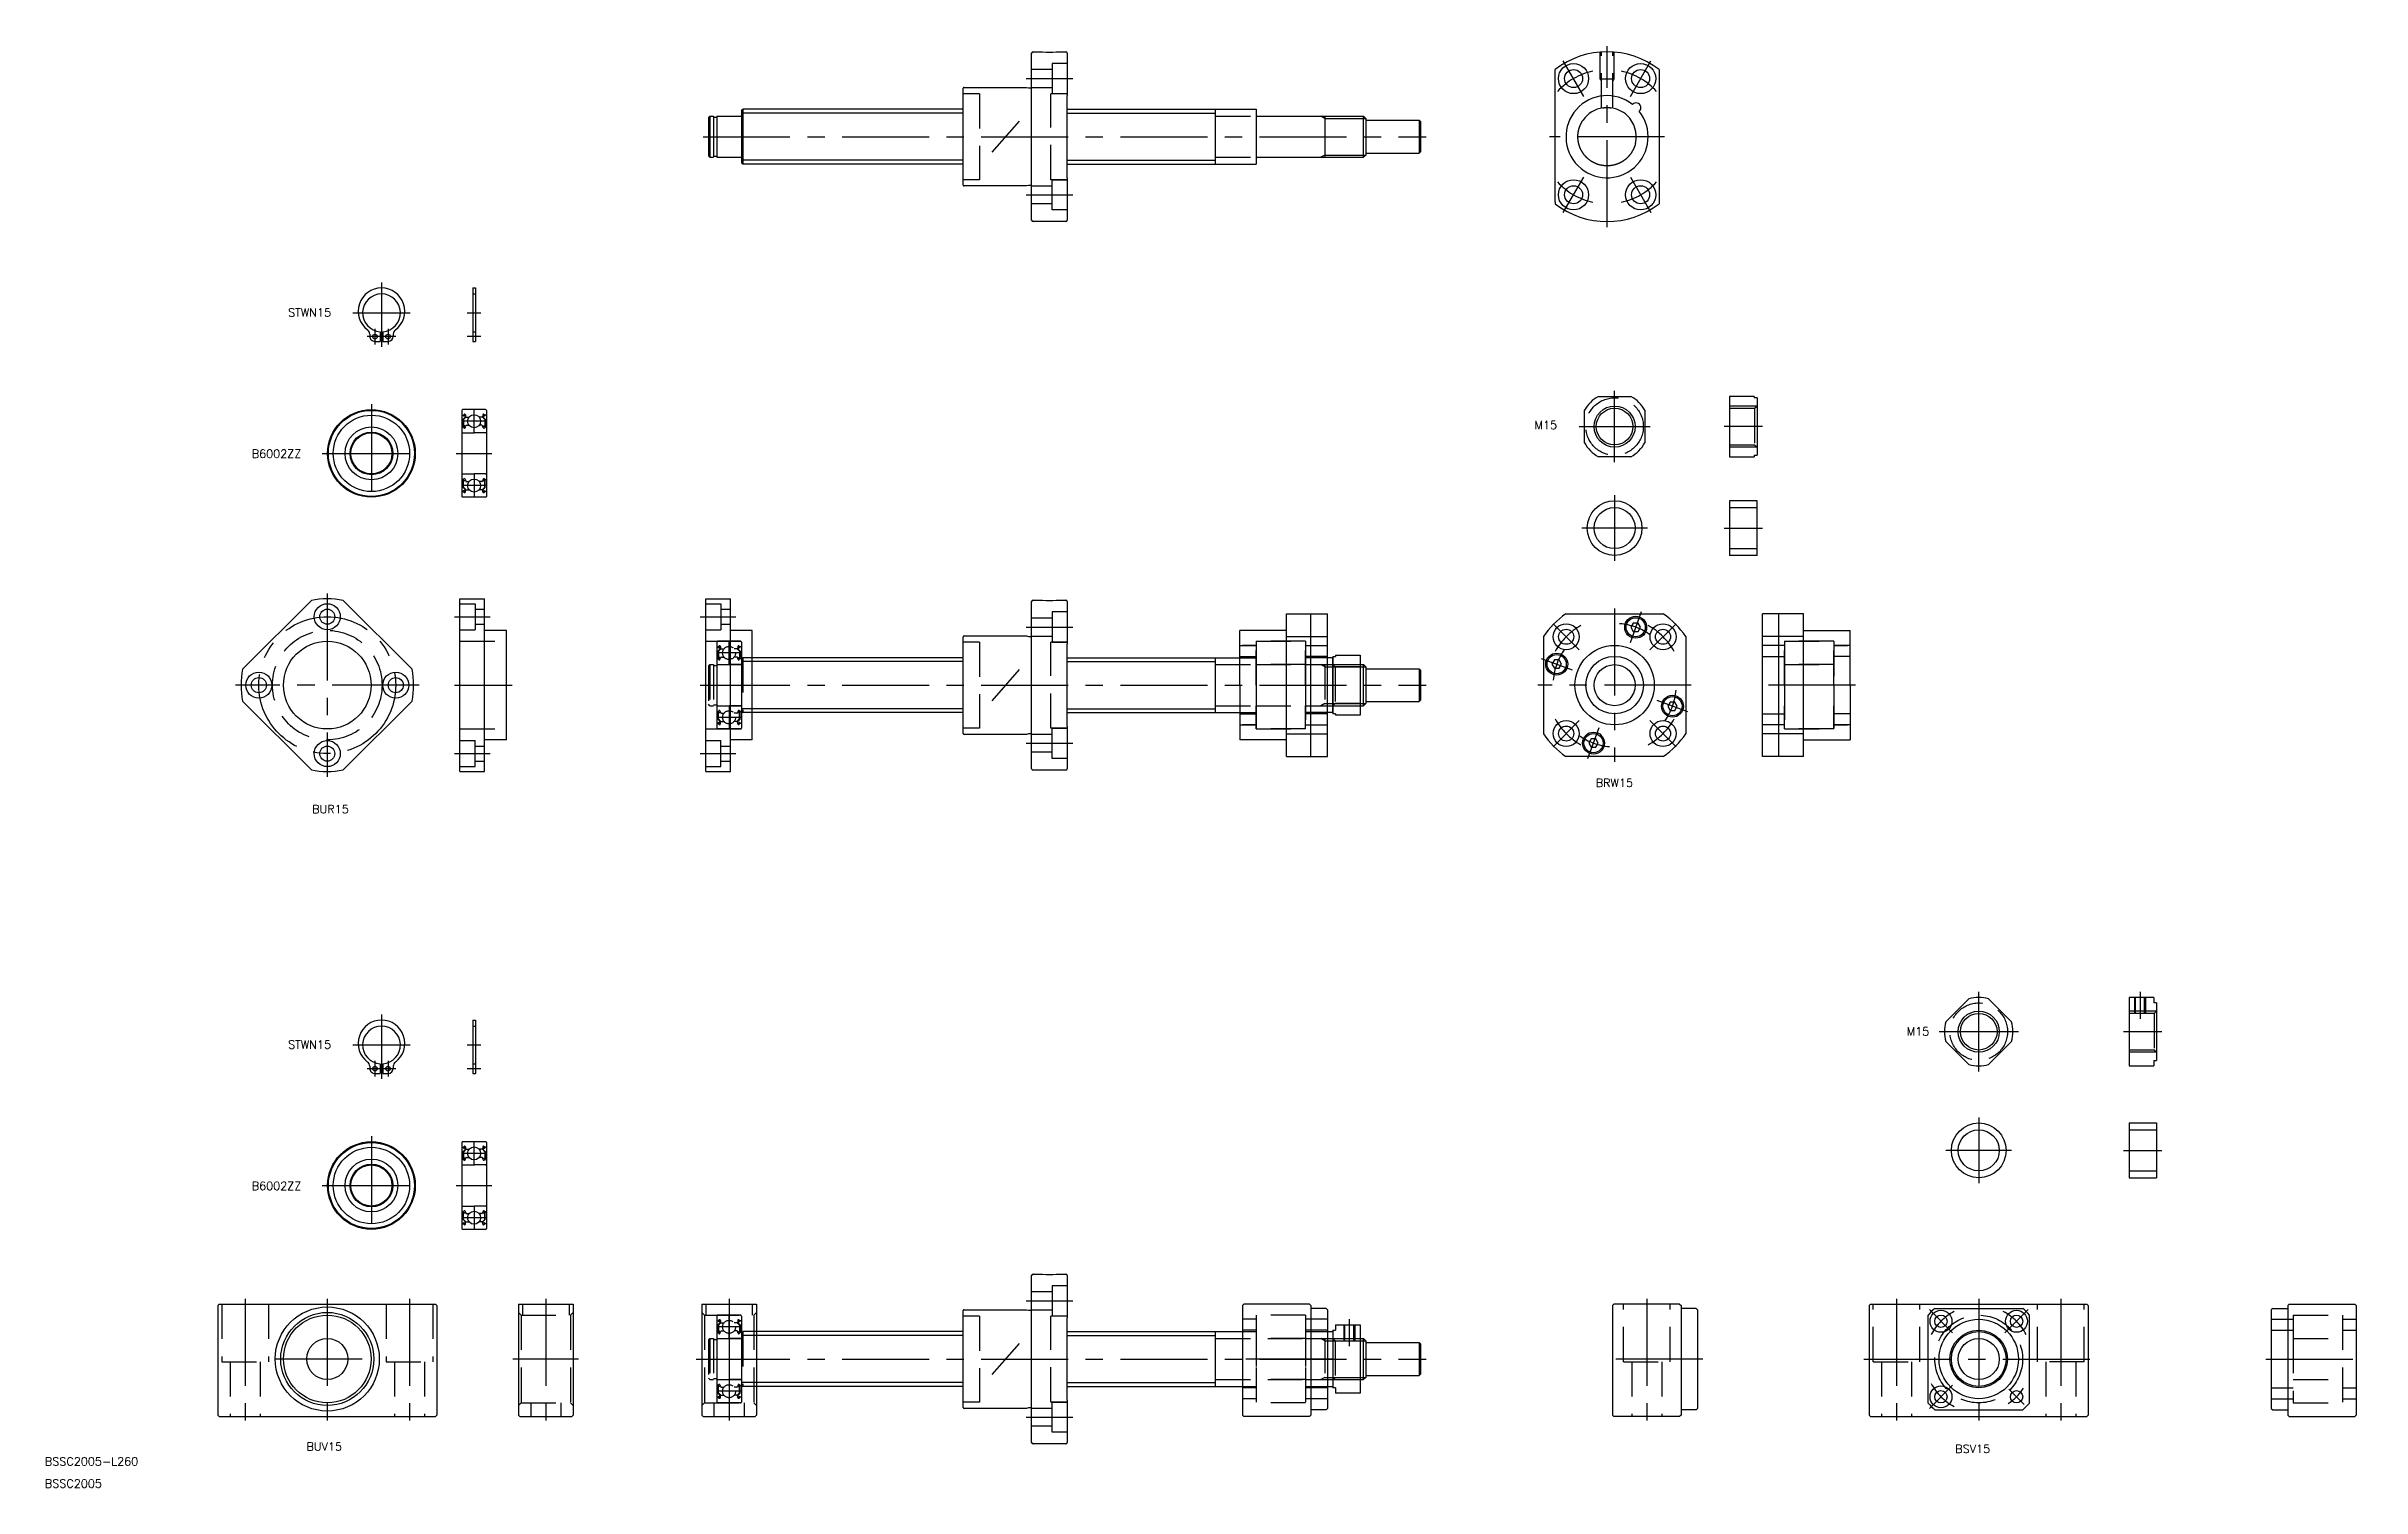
# Model space of a CAD drawing. Extents: x -103 to 743, y -47 to 479.
import ezdxf

# ---------------------------------------------------------------- set-up
doc = ezdxf.new("R2010")
doc.units = 0
doc.linetypes.add('CENTER', pattern=[50.8, 31.75, -6.35, 6.35, -6.35])
doc.linetypes.add('DASHED', pattern=[19.05, 12.7, -6.35])
doc.layers.get('0').update_dxf_attribs({"linetype": 'CONTINUOUS'})
doc.layers.add('CENTER', color=1, linetype='CENTER')
doc.styles.get("Standard").update_dxf_attribs({"font": 'txt.shx', "height": 3, "bigfont": 'bigfont.shx'})

msp = doc.modelspace()

# ---------------------------------------------------------------- texts
at = {"color": 7, "linetype": 'CONTINUOUS'}
for s, p in [('STWN15', (-14.3, 380.62)), ('M15', (440.84, 339.54)), ('B6002ZZ', (-27.6, 329.02)), ('BRW15', (463.18, 208.88)), ('BUR15', (-5.53, 199.27)), ('M15', (576.74, 118.12)), ('STWN15', (-14.3, 113.31)), ('B6002ZZ', (-27.6, 61.71)), ('BUV15', (-7.6, -33.45)), ('BSV15', (594.47, -34.3)), ('BSSC2005-L260', (-103.12, -38.89)), ('BSSC2005', (-103.12, -46.97))]:
    msp.add_text(s, height=3, dxfattribs=at).set_placement(p)

# ---------------------------------------------------------------- linework, layer by layer
at = {"color": 7, "linetype": 'CONTINUOUS'}
for p, q in [((257.21, 465.9), (257.21, 476.79)), ((257.71, 477.29), (261.21, 477.29)), ((266.21, 477.29), (269.71, 477.29)), ((270.21, 476.79), (270.21, 461.29)), ((257.21, 428.49), (257.21, 465.9)), ((448.33, 470.15), (448.33, 470.78)), ((448.33, 422.43), (448.33, 470.15)), ((486.33, 470.78), (486.33, 470.15)), ((486.33, 470.15), (486.33, 422.43)), ((232.21, 454.53), (232.21, 463.99)), ((232.51, 464.29), (255.31, 464.29)), ((255.31, 464.29), (256.06, 464.09)), ((256.06, 464.09), (257.21, 464.09)), ((270.21, 431.29), (270.21, 461.29)), ((139.71, 453.79), (139.21, 453.29)), ((139.21, 453.29), (139.21, 439.29)), ((139.71, 453.79), (139.71, 438.79)), ((139.71, 453.79), (141.06, 453.79)), ((141.06, 453.79), (141.06, 438.79)), ((141.06, 453.44), (142.21, 453.44)), ((142.21, 453.79), (151.01, 453.79)), ((142.21, 453.79), (142.21, 438.79)), ((151.21, 455.79), (151.71, 456.29)), ((151.21, 455.79), (151.21, 436.79)), ((151.21, 451.14), (151.21, 451.14)), ((232.21, 456.29), (151.71, 456.29)), ((151.71, 456.29), (151.71, 436.29)), ((232.21, 431.29), (232.21, 454.53)), ((270.21, 456.29), (324.21, 456.29)), ((324.21, 456.29), (324.21, 436.29)), ((324.21, 456.29), (339.21, 456.29)), ((339.21, 456.29), (339.21, 436.29)), ((339.21, 453.79), (378.4, 453.79)), ((364.21, 453.79), (364.21, 438.79)), ((379.21, 452.97), (378.4, 453.79)), ((378.4, 438.79), (378.4, 453.79)), ((379.21, 452.97), (379.21, 439.6)), ((379.21, 452.29), (398.71, 452.29)), ((398.71, 452.29), (398.71, 440.29)), ((398.71, 452.29), (399.21, 451.79)), ((399.21, 451.79), (399.21, 440.79)), ((151.21, 446.29), (151.21, 446.29)), ((379.21, 440.29), (398.71, 440.29)), ((399.21, 440.79), (398.71, 440.29)), ((139.71, 438.79), (139.21, 439.29)), ((139.71, 438.79), (141.06, 438.79)), ((141.06, 439.14), (142.21, 439.14)), ((142.21, 438.79), (151.01, 438.79)), ((151.21, 436.79), (151.71, 436.29)), ((232.21, 436.29), (151.71, 436.29)), ((232.21, 428.59), (232.21, 431.29)), ((270.21, 436.29), (324.21, 436.29)), ((270.21, 431.29), (270.21, 415.79)), ((324.21, 436.29), (339.21, 436.29)), ((339.21, 438.79), (378.4, 438.79)), ((379.21, 439.6), (378.4, 438.79)), ((255.31, 428.29), (232.51, 428.29)), ((256.06, 428.49), (255.31, 428.29)), ((257.21, 428.49), (256.06, 428.49)), ((257.21, 415.79), (257.21, 428.49)), ((269.71, 415.29), (257.71, 415.29)), ((448.33, 422.43), (448.33, 421.79)), ((486.33, 422.43), (486.33, 421.79)), ((53.12, 391.07), (53.12, 371.57)), ((53.12, 391.07), (54.12, 391.07)), ((54.12, 391.07), (54.12, 371.57)), ((15.5, 374.22), (15.5, 373.47)), ((19.3, 375.09), (19.3, 371.57)), ((19.3, 374.21), (19.3, 374.21)), ((19.3, 373.33), (19.3, 373.33)), ((20.3, 375.09), (20.3, 371.57)), ((24.1, 374.22), (24.1, 373.47)), ((17.4, 371.57), (19.3, 371.57)), ((20.3, 371.57), (22.2, 371.57)), ((53.12, 371.57), (54.12, 371.57)), ((53.62, 346.66), (49.42, 346.66)), ((57.82, 346.66), (53.62, 346.66)), ((464.14, 351.46), (476.02, 351.46)), ((512.08, 351.46), (512.08, 329.46)), ((521.08, 351.46), (512.08, 351.46)), ((521.08, 351.46), (521.08, 350.96)), ((522.08, 350.96), (521.08, 350.96)), ((522.08, 350.96), (522.08, 329.96)), ((49.12, 346.36), (49.12, 314.96)), ((49.22, 344.61), (49.68, 344.61)), ((49.32, 340.31), (49.62, 340.31)), ((50.31, 343.85), (49.56, 343.1)), ((49.56, 343.1), (49.56, 340.71)), ((49.62, 340.31), (49.9, 339.98)), ((49.68, 344.61), (49.93, 344.91)), ((49.86, 344.2), (49.71, 344.33)), ((50.51, 343.76), (49.76, 343.01)), ((49.76, 343.01), (49.76, 340.71)), ((50.21, 340.71), (49.76, 340.71)), ((49.76, 340.51), (50.21, 340.51)), ((49.84, 344.48), (50.09, 344.78)), ((49.99, 344.36), (49.84, 344.48)), ((49.86, 344.2), (49.99, 344.36)), ((50.05, 339.91), (50.12, 339.91)), ((50.21, 340.51), (50.21, 340.71)), ((50.26, 344.72), (50.31, 343.85)), ((50.31, 340.05), (50.57, 340.78)), ((50.46, 344.74), (50.53, 344)), ((50.51, 344.23), (50.51, 343.76)), ((50.63, 343.91), (51.77, 343.91)), ((50.76, 340.91), (51.77, 340.91)), ((56.62, 343.91), (55.47, 343.91)), ((56.49, 340.91), (55.47, 340.91)), ((56.94, 340.05), (56.67, 340.78)), ((56.79, 344.74), (56.72, 344)), ((56.74, 344.23), (56.74, 343.76)), ((56.74, 343.76), (57.49, 343.01)), ((56.98, 344.72), (56.94, 343.85)), ((56.94, 343.85), (57.69, 343.1)), ((57.04, 340.71), (57.49, 340.71)), ((57.04, 340.51), (57.04, 340.71)), ((57.49, 340.51), (57.04, 340.51)), ((57.2, 339.91), (57.13, 339.91)), ((57.41, 344.48), (57.16, 344.78)), ((57.26, 344.36), (57.41, 344.48)), ((57.39, 344.2), (57.26, 344.36)), ((57.56, 344.61), (57.31, 344.91)), ((57.62, 340.31), (57.35, 339.98)), ((57.39, 344.2), (57.54, 344.33)), ((57.49, 343.01), (57.49, 340.71)), ((58.02, 344.61), (57.56, 344.61)), ((57.92, 340.31), (57.62, 340.31)), ((57.69, 343.1), (57.69, 340.71)), ((58.12, 346.36), (58.12, 314.96)), ((459.08, 334.52), (459.08, 346.4)), ((481.08, 346.4), (481.08, 334.52)), ((49.42, 338.16), (53.62, 338.16)), ((57.82, 338.16), (53.62, 338.16)), ((521.08, 329.96), (522.08, 329.96)), ((521.08, 329.96), (521.08, 329.46)), ((49.42, 323.16), (53.62, 323.16)), ((49.62, 321.01), (49.9, 321.34)), ((50.05, 321.41), (50.12, 321.41)), ((50.7, 323.16), (50.7, 323.16)), ((51.67, 323.16), (51.67, 323.16)), ((57.82, 323.16), (53.62, 323.16)), ((57.2, 321.41), (57.13, 321.41)), ((57.62, 321.01), (57.35, 321.34)), ((476.02, 329.46), (464.14, 329.46)), ((470.08, 329.46), (470.08, 329.46)), ((473.05, 329.46), (473.05, 329.46)), ((512.08, 329.46), (521.08, 329.46)), ((49.22, 316.71), (49.68, 316.71)), ((49.32, 321.01), (49.62, 321.01)), ((57.82, 314.66), (49.42, 314.66)), ((49.56, 318.23), (49.56, 320.61)), ((50.31, 317.48), (49.56, 318.23)), ((49.68, 316.71), (49.93, 316.42)), ((49.86, 317.12), (49.71, 317)), ((49.76, 320.81), (50.21, 320.81)), ((49.76, 318.31), (49.76, 320.61)), ((50.21, 320.61), (49.76, 320.61)), ((50.51, 317.56), (49.76, 318.31)), ((49.99, 316.97), (49.84, 316.84)), ((49.84, 316.84), (50.09, 316.54)), ((49.86, 317.12), (49.99, 316.97)), ((50.21, 320.81), (50.21, 320.61)), ((50.26, 316.6), (50.31, 317.48)), ((50.31, 321.28), (50.57, 320.55)), ((50.46, 316.58), (50.53, 317.32)), ((50.51, 317.09), (50.51, 317.56)), ((50.63, 317.41), (51.77, 317.41)), ((50.76, 320.41), (51.77, 320.41)), ((57.82, 314.66), (53.62, 314.66)), ((56.49, 320.41), (55.47, 320.41)), ((56.62, 317.41), (55.47, 317.41)), ((56.94, 321.28), (56.67, 320.55)), ((56.79, 316.58), (56.72, 317.32)), ((56.74, 317.56), (57.49, 318.31)), ((56.74, 317.09), (56.74, 317.56)), ((56.94, 317.48), (57.69, 318.23)), ((56.98, 316.6), (56.94, 317.48)), ((57.49, 320.81), (57.04, 320.81)), ((57.04, 320.81), (57.04, 320.61)), ((57.04, 320.61), (57.49, 320.61)), ((57.41, 316.84), (57.16, 316.54)), ((57.39, 317.12), (57.26, 316.97)), ((57.26, 316.97), (57.41, 316.84)), ((57.56, 316.71), (57.31, 316.42)), ((57.39, 317.12), (57.54, 317)), ((57.49, 318.31), (57.49, 320.61)), ((58.02, 316.71), (57.56, 316.71)), ((57.92, 321.01), (57.62, 321.01)), ((57.69, 318.23), (57.69, 320.61)), ((512.08, 313.39), (512.08, 293.39)), ((522.08, 313.39), (512.08, 313.39)), ((522.08, 293.39), (522.08, 313.39)), ((522.08, 293.39), (512.08, 293.39)), ((-30.96, 251.85), (-5.81, 276.99)), ((5.81, 276.99), (30.96, 251.85)), ((48.45, 214.54), (48.45, 277.54)), ((48.45, 277.54), (57.45, 277.54)), ((57.45, 214.54), (57.45, 277.54)), ((138.21, 214.54), (138.21, 277.54)), ((138.21, 277.54), (147.21, 277.54)), ((147.21, 214.54), (147.21, 277.54)), ((257.21, 265.65), (257.21, 276.54)), ((257.71, 277.04), (261.21, 277.04)), ((266.21, 277.04), (269.71, 277.04)), ((270.21, 276.54), (270.21, 261.04)), ((350.21, 220.04), (350.21, 272.04)), ((350.21, 272.04), (365.21, 272.04)), ((359.21, 220.04), (359.21, 272.04)), ((365.21, 220.04), (365.21, 272.04)), ((452.3, 272.04), (487.86, 272.04)), ((539.08, 272.04), (524.08, 272.04)), ((524.08, 220.04), (524.08, 272.04)), ((530.08, 220.04), (530.08, 272.04)), ((539.08, 220.04), (539.08, 272.04)), ((65.45, 266.04), (57.45, 266.04)), ((65.45, 226.04), (65.45, 266.04)), ((155.21, 266.04), (147.21, 266.04)), ((155.21, 226.04), (155.21, 266.04)), ((232.21, 254.28), (232.21, 263.74)), ((232.51, 264.04), (255.31, 264.04)), ((255.31, 264.04), (256.06, 263.84)), ((256.06, 263.84), (257.21, 263.84)), ((257.21, 228.24), (257.21, 265.65)), ((350.21, 266.04), (333.21, 266.04)), ((333.21, 246.04), (333.21, 266.04)), ((350.21, 263.82), (365.21, 263.82)), ((444.08, 263.82), (444.08, 228.25)), ((496.08, 263.82), (496.08, 228.25)), ((539.08, 263.82), (524.08, 263.82)), ((539.08, 266.04), (556.08, 266.04)), ((556.08, 246.04), (556.08, 266.04)), ((143.14, 255.29), (143.21, 255.29)), ((232.21, 256.04), (155.21, 256.04)), ((232.21, 231.04), (232.21, 254.28)), ((270.21, 231.04), (270.21, 261.04)), ((270.21, 256.04), (324.21, 256.04)), ((324.21, 256.04), (324.21, 236.04)), ((324.21, 256.04), (333.21, 256.04)), ((367.21, 256.04), (365.21, 256.04)), ((367.21, 256.54), (367.21, 235.54)), ((367.21, 256.54), (368.21, 256.54)), ((367.21, 236.04), (367.21, 256.04)), ((368.21, 257.04), (377.21, 257.04)), ((368.21, 257.04), (368.21, 256.54)), ((377.21, 257.04), (377.21, 235.04)), ((151.21, 250.89), (151.21, 250.89)), ((151.21, 246.04), (151.21, 246.04)), ((333.21, 246.04), (333.21, 226.04)), ((377.21, 253.54), (378.4, 253.54)), ((378.4, 238.54), (378.4, 253.54)), ((379.21, 252.72), (378.4, 253.54)), ((379.21, 252.72), (379.21, 239.35)), ((379.21, 252.04), (398.71, 252.04)), ((398.71, 252.04), (398.71, 240.04)), ((398.71, 252.04), (399.21, 251.54)), ((399.21, 251.54), (399.21, 240.54)), ((556.08, 246.04), (556.08, 226.04)), ((-30.96, 240.23), (-5.81, 215.08)), ((5.81, 215.08), (30.96, 240.23)), ((377.21, 238.54), (378.4, 238.54)), ((379.21, 239.35), (378.4, 238.54)), ((379.21, 240.04), (398.71, 240.04)), ((399.21, 240.54), (398.71, 240.04)), ((232.21, 236.04), (155.21, 236.04)), ((232.21, 228.34), (232.21, 231.04)), ((270.21, 236.04), (324.21, 236.04)), ((270.21, 231.04), (270.21, 215.54)), ((324.21, 236.04), (333.21, 236.04)), ((365.21, 236.04), (357.21, 236.04)), ((367.21, 236.04), (365.21, 236.04)), ((368.21, 235.54), (367.21, 235.54)), ((368.21, 235.54), (368.21, 235.04)), ((377.21, 235.04), (368.21, 235.04)), ((65.45, 226.04), (57.45, 226.04)), ((155.21, 226.04), (147.21, 226.04)), ((255.31, 228.04), (232.51, 228.04)), ((256.06, 228.24), (255.31, 228.04)), ((257.21, 228.24), (256.06, 228.24)), ((257.21, 215.54), (257.21, 228.24)), ((350.21, 226.04), (333.21, 226.04)), ((350.21, 228.25), (365.21, 228.25)), ((350.21, 220.04), (365.21, 220.04)), ((487.86, 220.04), (452.3, 220.04)), ((539.08, 228.25), (524.08, 228.25)), ((539.08, 220.04), (524.08, 220.04)), ((539.08, 226.04), (556.08, 226.04)), ((48.45, 214.54), (57.45, 214.54)), ((138.21, 214.54), (147.21, 214.54)), ((269.71, 215.04), (257.71, 215.04)), ((599.47, 131.49), (591.07, 123.1)), ((615.02, 123.1), (606.63, 131.49)), ((666.96, 132.02), (657.96, 132.02)), ((657.96, 132.02), (657.96, 107.02)), ((666.96, 132.02), (666.96, 130.02)), ((667.96, 130.02), (666.96, 130.02)), ((667.96, 130.02), (667.96, 109.02)), ((53.12, 123.76), (53.12, 104.26)), ((53.12, 123.76), (54.12, 123.76)), ((54.12, 123.76), (54.12, 104.26)), ((591.07, 115.94), (599.47, 107.54)), ((606.63, 107.54), (615.02, 115.94)), ((610.82, 111.74), (610.83, 111.74)), ((15.5, 106.91), (15.5, 106.16)), ((17.4, 104.26), (19.3, 104.26)), ((19.3, 107.78), (19.3, 104.26)), ((19.3, 106.9), (19.3, 106.9)), ((19.3, 106.02), (19.3, 106.02)), ((20.3, 107.78), (20.3, 104.26)), ((20.3, 104.26), (22.2, 104.26)), ((24.1, 106.91), (24.1, 106.16)), ((53.12, 104.26), (54.12, 104.26)), ((608.73, 109.64), (608.73, 109.64)), ((657.96, 107.02), (666.96, 107.02)), ((666.96, 109.02), (666.96, 107.02)), ((666.96, 109.02), (667.96, 109.02)), ((657.96, 86.18), (657.96, 66.18)), ((657.96, 86.18), (667.96, 86.18)), ((667.96, 86.18), (667.96, 66.18)), ((49.12, 79.05), (49.12, 47.65)), ((49.22, 77.3), (49.68, 77.3)), ((53.62, 79.35), (49.42, 79.35)), ((50.31, 76.54), (49.56, 75.79)), ((49.68, 77.3), (49.93, 77.6)), ((49.86, 76.89), (49.71, 77.02)), ((50.51, 76.45), (49.76, 75.7)), ((49.84, 77.17), (50.09, 77.47)), ((49.99, 77.05), (49.84, 77.17)), ((49.86, 76.89), (49.99, 77.05)), ((50.26, 77.41), (50.31, 76.54)), ((50.46, 77.43), (50.53, 76.69)), ((50.51, 76.92), (50.51, 76.45)), ((50.63, 76.6), (51.77, 76.6)), ((57.82, 79.35), (53.62, 79.35)), ((56.62, 76.6), (55.47, 76.6)), ((56.79, 77.43), (56.72, 76.69)), ((56.74, 76.92), (56.74, 76.45)), ((56.74, 76.45), (57.49, 75.7)), ((56.98, 77.41), (56.94, 76.54)), ((56.94, 76.54), (57.69, 75.79)), ((57.41, 77.17), (57.16, 77.47)), ((57.26, 77.05), (57.41, 77.17)), ((57.39, 76.89), (57.26, 77.05)), ((57.56, 77.3), (57.31, 77.6)), ((57.39, 76.89), (57.54, 77.02)), ((58.02, 77.3), (57.56, 77.3)), ((58.12, 79.05), (58.12, 47.65)), ((49.32, 73), (49.62, 73)), ((49.42, 70.85), (53.62, 70.85)), ((49.56, 75.79), (49.56, 73.4)), ((49.62, 73), (49.9, 72.67)), ((49.76, 75.7), (49.76, 73.4)), ((50.21, 73.4), (49.76, 73.4)), ((49.76, 73.2), (50.21, 73.2)), ((50.05, 72.6), (50.12, 72.6)), ((50.21, 73.2), (50.21, 73.4)), ((50.31, 72.73), (50.57, 73.47)), ((50.76, 73.6), (51.77, 73.6)), ((57.82, 70.85), (53.62, 70.85)), ((56.49, 73.6), (55.47, 73.6)), ((56.94, 72.73), (56.67, 73.47)), ((57.04, 73.4), (57.49, 73.4)), ((57.04, 73.2), (57.04, 73.4)), ((57.49, 73.2), (57.04, 73.2)), ((57.2, 72.6), (57.13, 72.6)), ((57.62, 73), (57.35, 72.67)), ((57.49, 75.7), (57.49, 73.4)), ((57.92, 73), (57.62, 73)), ((57.69, 75.79), (57.69, 73.4)), ((657.96, 66.18), (667.96, 66.18)), ((49.32, 53.7), (49.62, 53.7)), ((49.42, 55.85), (53.62, 55.85)), ((49.56, 50.92), (49.56, 53.3)), ((50.31, 50.17), (49.56, 50.92)), ((49.62, 53.7), (49.9, 54.03)), ((49.76, 53.5), (50.21, 53.5)), ((50.21, 53.3), (49.76, 53.3)), ((49.76, 51), (49.76, 53.3)), ((50.51, 50.25), (49.76, 51)), ((50.05, 54.1), (50.12, 54.1)), ((50.21, 53.5), (50.21, 53.3)), ((50.31, 53.97), (50.57, 53.23)), ((50.7, 55.85), (50.7, 55.85)), ((50.76, 53.1), (51.77, 53.1)), ((51.67, 55.85), (51.67, 55.85)), ((57.82, 55.85), (53.62, 55.85)), ((56.49, 53.1), (55.47, 53.1)), ((56.94, 53.97), (56.67, 53.23)), ((56.74, 50.25), (57.49, 51)), ((56.94, 50.17), (57.69, 50.92)), ((57.49, 53.5), (57.04, 53.5)), ((57.04, 53.5), (57.04, 53.3)), ((57.04, 53.3), (57.49, 53.3)), ((57.2, 54.1), (57.13, 54.1)), ((57.62, 53.7), (57.35, 54.03)), ((57.49, 51), (57.49, 53.3)), ((57.92, 53.7), (57.62, 53.7)), ((57.69, 50.92), (57.69, 53.3)), ((49.22, 49.4), (49.68, 49.4)), ((57.82, 47.35), (49.42, 47.35)), ((49.68, 49.4), (49.93, 49.11)), ((49.86, 49.81), (49.71, 49.68)), ((49.99, 49.66), (49.84, 49.53)), ((49.84, 49.53), (50.09, 49.23)), ((49.86, 49.81), (49.99, 49.66)), ((50.26, 49.29), (50.31, 50.17)), ((50.46, 49.27), (50.53, 50.01)), ((50.51, 49.78), (50.51, 50.25)), ((50.63, 50.1), (51.77, 50.1)), ((57.82, 47.35), (53.62, 47.35)), ((56.62, 50.1), (55.47, 50.1)), ((56.79, 49.27), (56.72, 50.01)), ((56.74, 49.78), (56.74, 50.25)), ((56.98, 49.29), (56.94, 50.17)), ((57.41, 49.53), (57.16, 49.23)), ((57.39, 49.81), (57.26, 49.66)), ((57.26, 49.66), (57.41, 49.53)), ((57.56, 49.4), (57.31, 49.11)), ((57.39, 49.81), (57.54, 49.68)), ((58.02, 49.4), (57.56, 49.4)), ((257.21, 19.61), (257.21, 30.5)), ((257.71, 31), (261.21, 31)), ((266.21, 31), (269.71, 31)), ((270.21, 30.5), (270.21, 15)), ((-39.5, 20.02), (-40, 19.52)), ((-40, 19.52), (-40, -20.48)), ((-39.5, 20.02), (39.5, 20.02)), ((39.5, 20.02), (40, 19.52)), ((40, 19.52), (40, -20.48)), ((69.77, 20.02), (89.77, 20.02)), ((69.77, 20.02), (69.77, -20.48)), ((89.77, 20.02), (89.77, -20.48)), ((136.71, 20), (156.71, 20)), ((136.71, 20), (136.71, -20.5)), ((156.71, 20), (156.71, -20.5)), ((232.21, 8.24), (232.21, 17.7)), ((232.51, 18), (255.31, 18)), ((255.31, 18), (256.06, 17.8)), ((256.06, 17.8), (257.21, 17.8)), ((257.21, -17.8), (257.21, 19.61)), ((334.71, 20), (334.21, 19.5)), ((334.21, 19.5), (334.21, -20.5)), ((358.71, 20), (334.71, 20)), ((358.71, 20), (359.21, 19.5)), ((359.21, 19.5), (359.21, -20.5)), ((364.71, 18.5), (359.21, 18.5)), ((364.71, 18.5), (365.21, 18)), ((365.21, 18), (365.21, -18)), ((469.83, 20), (469.33, 19.5)), ((469.33, 19.5), (469.33, -20.5)), ((493.83, 20), (469.83, 20)), ((493.83, 20), (494.33, 19.5)), ((494.33, 19.5), (494.33, -20.5)), ((499.83, 18.5), (494.33, 18.5)), ((499.83, 18.5), (500.33, 18)), ((500.33, 18), (500.33, -18)), ((563.55, 20), (563.05, 19.5)), ((563.05, 19.5), (563.05, -20.5)), ((563.55, 20), (642.55, 20)), ((586.98, 18.5), (619.11, 18.5)), ((642.55, 20), (643.05, 19.5)), ((643.05, 19.5), (643.05, -20.5)), ((710.39, 18.5), (709.89, 18)), ((709.89, 18), (709.89, -18)), ((710.39, 18.5), (715.89, 18.5)), ((716.39, 20), (715.89, 19.5)), ((715.89, 19.5), (715.89, -20.5)), ((716.39, 20), (740.39, 20)), ((740.39, 20), (740.89, 19.5)), ((740.89, 19.5), (740.89, -20.5)), ((232.21, 10), (156.71, 10)), ((270.21, -15), (270.21, 15)), ((270.21, 10), (324.21, 10)), ((324.21, 10), (324.21, -10)), ((324.21, 10), (334.21, 10)), ((324.21, 10), (324.21, -10)), ((365.21, 10), (367.21, 10)), ((367.21, 10.5), (367.21, -10.5)), ((367.21, 10.5), (368.21, 10.5)), ((367.21, 10), (367.21, -10)), ((368.21, 12.5), (377.21, 12.5)), ((368.21, 12.5), (368.21, 10.5)), ((377.21, 12.5), (377.21, -12.5)), ((584.55, -16.06), (584.55, 16.06)), ((621.55, -16.06), (621.55, 16.06)), ((151.21, 4.85), (151.21, 4.85)), ((232.21, -15), (232.21, 8.24)), ((377.21, 7.5), (378.4, 7.5)), ((378.4, -7.5), (378.4, 7.5)), ((379.21, 6.69), (378.4, 7.5)), ((379.21, 6.69), (379.21, -6.69)), ((379.21, 6), (398.71, 6)), ((398.71, 6), (398.71, -6)), ((398.71, 6), (399.21, 5.5)), ((399.21, 5.5), (399.21, -5.5)), ((150.91, -7.5), (146.71, -7.5)), ((151.21, 0), (151.21, 0)), ((377.21, -7.5), (378.4, -7.5)), ((379.21, -6.69), (378.4, -7.5)), ((379.21, -6), (398.71, -6)), ((399.21, -5.5), (398.71, -6)), ((232.21, -10), (156.71, -10)), ((232.21, -17.7), (232.21, -15)), ((270.21, -10), (324.21, -10)), ((270.21, -15), (270.21, -30.5)), ((324.21, -10), (334.21, -10)), ((365.21, -10), (367.21, -10)), ((368.21, -10.5), (367.21, -10.5)), ((368.21, -10.5), (368.21, -12.5)), ((377.21, -12.5), (368.21, -12.5)), ((-40, -20.48), (-39.5, -20.98)), ((-39.5, -20.98), (39.5, -20.98)), ((40, -20.48), (39.5, -20.98)), ((69.77, -20.48), (70.27, -20.98)), ((70.27, -20.98), (89.27, -20.98)), ((89.77, -20.48), (89.27, -20.98)), ((136.71, -20.5), (137.21, -21)), ((137.21, -21), (156.21, -21)), ((156.71, -20.5), (156.21, -21)), ((255.31, -18), (232.51, -18)), ((256.06, -17.8), (255.31, -18)), ((257.21, -17.8), (256.06, -17.8)), ((257.21, -30.5), (257.21, -17.8)), ((334.21, -20.5), (334.71, -21)), ((358.71, -21), (334.71, -21)), ((359.21, -20.5), (358.71, -21)), ((364.71, -18.5), (359.21, -18.5)), ((365.21, -18), (364.71, -18.5)), ((469.33, -20.5), (469.83, -21)), ((493.83, -21), (469.83, -21)), ((494.33, -20.5), (493.83, -21)), ((499.83, -18.5), (494.33, -18.5)), ((500.33, -18), (499.83, -18.5)), ((563.55, -21), (563.05, -20.5)), ((563.55, -21), (642.55, -21)), ((586.98, -18.5), (619.11, -18.5)), ((643.05, -20.5), (642.55, -21)), ((709.89, -18), (710.39, -18.5)), ((710.39, -18.5), (715.89, -18.5)), ((715.89, -20.5), (716.39, -21)), ((716.39, -21), (740.39, -21)), ((740.89, -20.5), (740.39, -21)), ((269.71, -31), (257.71, -31))]:
    msp.add_line(p, q, dxfattribs=at)
at = {"color": 3, "linetype": 'DASHED'}
for p, q in [((464.83, 467.29), (464.83, 477.19)), ((465.26, 456.73), (465.26, 477.22)), ((469.39, 456.73), (469.39, 477.22)), ((469.83, 477.19), (469.83, 467.29)), ((264.71, 470.8), (257.21, 470.8)), ((264.71, 470.8), (257.21, 470.8)), ((270.21, 473), (264.71, 473)), ((264.71, 473), (264.71, 462)), ((469.83, 467.29), (464.83, 467.29)), ((464.83, 467.29), (465.26, 466.54)), ((469.83, 467.29), (469.39, 466.54)), ((238.21, 461.99), (232.21, 461.99)), ((238.21, 461.99), (238.21, 430.59)), ((257.21, 464.2), (264.71, 464.2)), ((270.21, 461.99), (264.21, 461.99)), ((264.21, 430.59), (264.21, 461.99)), ((264.71, 462), (270.21, 462)), ((324.41, 453.79), (339.21, 453.79)), ((324.41, 438.79), (339.21, 438.79)), ((238.21, 430.59), (232.21, 430.59)), ((257.21, 428.37), (264.71, 428.37)), ((270.21, 430.59), (264.21, 430.59)), ((264.71, 430.57), (270.21, 430.57)), ((264.71, 419.57), (264.71, 430.57)), ((264.71, 421.77), (257.21, 421.77)), ((270.21, 419.57), (264.71, 419.57)), ((53.12, 388.87), (54.12, 388.87)), ((53.12, 375.07), (54.12, 375.07)), ((522.08, 347.96), (512.08, 347.96)), ((512.08, 347.15), (521.22, 347.15)), ((521.22, 347.15), (522.08, 347.96)), ((521.22, 347.15), (521.22, 333.77)), ((512.08, 333.77), (521.22, 333.77)), ((522.08, 332.96), (512.08, 332.96)), ((521.22, 333.77), (522.08, 332.96)), ((512.08, 310.89), (522.08, 310.89)), ((512.08, 295.89), (522.08, 295.89)), ((48.45, 275.79), (53.95, 275.79)), ((53.95, 275.79), (53.95, 266.29)), ((53.95, 273.79), (57.45, 273.79)), ((138.21, 275.79), (143.71, 275.79)), ((143.71, 275.79), (143.71, 266.29)), ((143.71, 273.79), (147.21, 273.79)), ((264.71, 272.75), (264.71, 261.75)), ((270.21, 272.75), (264.71, 272.75)), ((48.45, 266.29), (53.95, 266.29)), ((53.95, 268.29), (57.45, 268.29)), ((138.21, 266.29), (143.71, 266.29)), ((143.71, 268.29), (147.21, 268.29)), ((264.71, 270.55), (257.21, 270.55)), ((264.71, 270.55), (257.21, 270.55)), ((257.21, 263.95), (264.71, 263.95)), ((48.45, 262.04), (65.45, 262.04)), ((138.21, 262.04), (155.21, 262.04)), ((142.21, 261.74), (142.21, 230.34)), ((142.31, 259.99), (142.77, 259.99)), ((142.41, 255.69), (142.71, 255.69)), ((146.71, 262.04), (142.51, 262.04)), ((143.39, 259.22), (142.64, 258.47)), ((142.64, 258.47), (142.64, 256.09)), ((142.71, 255.69), (142.99, 255.36)), ((142.77, 259.99), (143.02, 260.28)), ((142.95, 259.58), (142.8, 259.7)), ((143.59, 259.14), (142.84, 258.39)), ((142.84, 258.39), (142.84, 256.09)), ((143.29, 256.09), (142.84, 256.09)), ((142.84, 255.89), (143.29, 255.89)), ((142.92, 259.86), (143.17, 260.15)), ((143.08, 259.73), (142.92, 259.86)), ((142.95, 259.58), (143.08, 259.73)), ((143.29, 255.89), (143.29, 256.09)), ((143.35, 260.1), (143.39, 259.22)), ((143.39, 255.42), (143.66, 256.15)), ((143.55, 260.12), (143.61, 259.38)), ((143.59, 259.61), (143.59, 259.14)), ((143.71, 259.29), (144.86, 259.29)), ((143.85, 256.29), (144.86, 256.29)), ((150.91, 262.04), (146.71, 262.04)), ((149.71, 259.29), (148.56, 259.29)), ((149.57, 256.29), (148.56, 256.29)), ((150.03, 255.42), (149.76, 256.15)), ((149.87, 260.12), (149.81, 259.38)), ((149.83, 259.61), (149.83, 259.14)), ((149.83, 259.14), (150.58, 258.39)), ((150.07, 260.1), (150.03, 259.22)), ((150.03, 259.22), (150.78, 258.47)), ((150.13, 256.09), (150.58, 256.09)), ((150.13, 255.89), (150.13, 256.09)), ((150.58, 255.89), (150.13, 255.89)), ((150.28, 255.29), (150.22, 255.29)), ((150.5, 259.86), (150.25, 260.15)), ((150.35, 259.73), (150.5, 259.86)), ((150.47, 259.58), (150.35, 259.73)), ((150.65, 259.99), (150.4, 260.28)), ((150.71, 255.69), (150.44, 255.36)), ((150.47, 259.58), (150.63, 259.7)), ((150.58, 258.39), (150.58, 256.09)), ((151.11, 259.99), (150.65, 259.99)), ((151.01, 255.69), (150.71, 255.69)), ((150.78, 258.47), (150.78, 256.09)), ((151.21, 261.74), (151.21, 230.34)), ((151.21, 255.54), (151.71, 256.04)), ((151.21, 255.54), (151.21, 236.54)), ((155.21, 254.64), (151.21, 254.64)), ((151.71, 256.04), (151.71, 236.04)), ((155.21, 256.04), (151.71, 256.04)), ((238.21, 261.74), (232.21, 261.74)), ((238.21, 261.74), (238.21, 230.34)), ((264.21, 230.34), (264.21, 261.74)), ((270.21, 261.74), (264.21, 261.74)), ((264.71, 261.75), (270.21, 261.75)), ((333.21, 260.54), (339.21, 260.54)), ((333.21, 256.54), (339.21, 256.54)), ((333.21, 256.04), (339.21, 256.04)), ((339.21, 260.54), (334.21, 260.54)), ((339.21, 260.54), (334.21, 260.54)), ((339.21, 260.54), (334.21, 260.54)), ((339.21, 262.04), (339.21, 230.04)), ((339.21, 262.04), (357.21, 262.04)), ((357.21, 262.04), (339.21, 262.04)), ((339.21, 246.04), (339.21, 262.04)), ((339.21, 262.04), (339.21, 253.54)), ((339.21, 256.04), (339.21, 236.04)), ((357.21, 246.04), (357.21, 262.04)), ((357.21, 262.04), (357.21, 253.54)), ((357.21, 260.54), (365.21, 260.54)), ((357.21, 260.54), (362.21, 260.54)), ((357.21, 260.54), (362.21, 260.54)), ((357.21, 260.54), (362.21, 260.54)), ((365.21, 256.54), (357.21, 256.54)), ((357.21, 256.04), (357.21, 236.04)), ((365.21, 256.04), (357.21, 256.04)), ((532.08, 260.54), (524.08, 260.54)), ((524.08, 256.54), (532.08, 256.54)), ((532.08, 260.54), (527.08, 260.54)), ((532.08, 260.54), (527.08, 260.54)), ((532.08, 260.54), (527.08, 260.54)), ((532.08, 262.04), (532.08, 253.54)), ((532.08, 246.04), (532.08, 262.04)), ((532.08, 262.04), (550.08, 262.04)), ((550.08, 262.04), (532.08, 262.04)), ((550.08, 262.04), (550.08, 253.54)), ((550.08, 262.04), (550.08, 230.04)), ((550.08, 246.04), (550.08, 262.04)), ((550.08, 260.54), (555.08, 260.54)), ((550.08, 260.54), (555.08, 260.54)), ((550.08, 260.54), (555.08, 260.54)), ((556.08, 260.54), (550.08, 260.54)), ((556.08, 256.54), (550.08, 256.54)), ((139.71, 253.54), (139.21, 253.04)), ((139.21, 253.04), (139.21, 239.04)), ((139.71, 253.54), (139.71, 238.54)), ((139.71, 253.54), (141.06, 253.54)), ((141.06, 253.54), (141.06, 238.54)), ((141.06, 253.19), (142.21, 253.19)), ((142.21, 253.54), (151.01, 253.54)), ((142.21, 253.54), (142.21, 238.54)), ((142.51, 253.54), (146.71, 253.54)), ((150.91, 253.54), (146.71, 253.54)), ((324.41, 253.54), (339.21, 253.54)), ((339.21, 253.54), (377.21, 253.54)), ((339.21, 253.54), (357.21, 253.54)), ((357.21, 253.54), (339.21, 253.54)), ((339.21, 246.04), (339.21, 230.04)), ((357.21, 253.54), (357.21, 238.54)), ((357.21, 253.54), (367.21, 253.54)), ((357.21, 246.04), (357.21, 230.04)), ((364.21, 252.72), (362.81, 253.54)), ((364.21, 253.54), (364.21, 238.54)), ((364.21, 252.72), (377.21, 252.72)), ((367.21, 253.54), (377.21, 253.54)), ((368.08, 252.72), (367.21, 253.54)), ((368.08, 252.72), (368.08, 239.35)), ((377.21, 252.72), (368.08, 252.72)), ((532.08, 253.54), (532.08, 238.54)), ((532.08, 253.54), (550.08, 253.54)), ((550.08, 253.54), (532.08, 253.54)), ((532.08, 246.04), (532.08, 230.04)), ((550.08, 246.04), (550.08, 230.04)), ((139.71, 238.54), (139.21, 239.04)), ((139.71, 238.54), (141.06, 238.54)), ((141.06, 238.89), (142.21, 238.89)), ((142.21, 238.54), (151.01, 238.54)), ((142.51, 238.54), (146.71, 238.54)), ((143.14, 236.79), (143.21, 236.79)), ((143.79, 238.54), (143.79, 238.54)), ((144.76, 238.54), (144.76, 238.54)), ((150.91, 238.54), (146.71, 238.54)), ((150.28, 236.79), (150.22, 236.79)), ((155.21, 237.44), (151.21, 237.44)), ((324.41, 238.54), (339.21, 238.54)), ((339.21, 238.54), (377.21, 238.54)), ((339.21, 230.04), (339.21, 238.54)), ((357.21, 230.04), (357.21, 238.54)), ((357.21, 238.54), (367.21, 238.54)), ((364.21, 239.35), (362.81, 238.54)), ((364.21, 239.35), (377.21, 239.35)), ((368.08, 239.35), (367.21, 238.54)), ((367.21, 238.54), (377.21, 238.54)), ((377.21, 239.35), (368.08, 239.35)), ((532.08, 230.04), (532.08, 238.54)), ((550.08, 230.04), (550.08, 238.54)), ((48.45, 230.04), (65.45, 230.04)), ((138.21, 230.04), (155.21, 230.04)), ((142.31, 232.09), (142.77, 232.09)), ((142.41, 236.39), (142.71, 236.39)), ((150.91, 230.04), (142.51, 230.04)), ((142.64, 233.6), (142.64, 235.99)), ((143.39, 232.85), (142.64, 233.6)), ((142.71, 236.39), (142.99, 236.71)), ((142.77, 232.09), (143.02, 231.79)), ((142.95, 232.5), (142.8, 232.37)), ((142.84, 236.19), (143.29, 236.19)), ((143.29, 235.99), (142.84, 235.99)), ((142.84, 233.69), (142.84, 235.99)), ((143.59, 232.94), (142.84, 233.69)), ((143.08, 232.34), (142.92, 232.21)), ((142.92, 232.21), (143.17, 231.92)), ((142.95, 232.5), (143.08, 232.34)), ((143.29, 236.19), (143.29, 235.99)), ((143.35, 231.98), (143.39, 232.85)), ((143.39, 236.65), (143.66, 235.92)), ((143.55, 231.95), (143.61, 232.69)), ((143.59, 232.47), (143.59, 232.94)), ((143.71, 232.79), (144.86, 232.79)), ((143.85, 235.79), (144.86, 235.79)), ((150.91, 230.04), (146.71, 230.04)), ((149.57, 235.79), (148.56, 235.79)), ((149.71, 232.79), (148.56, 232.79)), ((150.03, 236.65), (149.76, 235.92)), ((149.87, 231.95), (149.81, 232.69)), ((149.83, 232.94), (150.58, 233.69)), ((149.83, 232.47), (149.83, 232.94)), ((150.03, 232.85), (150.78, 233.6)), ((150.07, 231.98), (150.03, 232.85)), ((150.58, 236.19), (150.13, 236.19)), ((150.13, 236.19), (150.13, 235.99)), ((150.13, 235.99), (150.58, 235.99)), ((150.5, 232.21), (150.25, 231.92)), ((150.47, 232.5), (150.35, 232.34)), ((150.35, 232.34), (150.5, 232.21)), ((150.65, 232.09), (150.4, 231.79)), ((150.71, 236.39), (150.44, 236.71)), ((150.47, 232.5), (150.63, 232.37)), ((150.58, 233.69), (150.58, 235.99)), ((151.11, 232.09), (150.65, 232.09)), ((151.01, 236.39), (150.71, 236.39)), ((150.78, 233.6), (150.78, 235.99)), ((151.21, 236.54), (151.71, 236.04)), ((155.21, 236.04), (151.71, 236.04)), ((238.21, 230.34), (232.21, 230.34)), ((270.21, 230.34), (264.21, 230.34)), ((264.71, 219.32), (264.71, 230.32)), ((264.71, 230.32), (270.21, 230.32)), ((333.21, 236.04), (339.21, 236.04)), ((333.21, 235.54), (339.21, 235.54)), ((333.21, 231.54), (339.21, 231.54)), ((339.21, 231.54), (334.21, 231.54)), ((339.21, 230.04), (357.21, 230.04)), ((357.21, 230.04), (339.21, 230.04)), ((365.21, 235.54), (357.21, 235.54)), ((357.21, 231.54), (365.21, 231.54)), ((357.21, 231.54), (362.21, 231.54)), ((524.08, 235.54), (532.08, 235.54)), ((532.08, 231.54), (524.08, 231.54)), ((532.08, 231.54), (527.08, 231.54)), ((532.08, 230.04), (550.08, 230.04)), ((550.08, 230.04), (532.08, 230.04)), ((556.08, 235.54), (550.08, 235.54)), ((550.08, 231.54), (555.08, 231.54)), ((556.08, 231.54), (550.08, 231.54)), ((48.45, 225.79), (53.95, 225.79)), ((53.95, 216.29), (53.95, 225.79)), ((53.95, 223.79), (57.45, 223.79)), ((138.21, 225.79), (143.71, 225.79)), ((143.71, 216.29), (143.71, 225.79)), ((143.71, 223.79), (147.21, 223.79)), ((257.21, 228.12), (264.71, 228.12)), ((264.71, 221.52), (257.21, 221.52)), ((48.45, 216.29), (53.95, 216.29)), ((53.95, 218.29), (57.45, 218.29)), ((138.21, 216.29), (143.71, 216.29)), ((143.71, 218.29), (147.21, 218.29)), ((270.21, 219.32), (264.71, 219.32)), ((667.96, 127.02), (657.96, 127.02)), ((659.96, 132.02), (659.96, 126.21)), ((660.34, 126.21), (660.34, 132.02)), ((663.58, 126.21), (663.58, 132.02)), ((663.96, 132.02), (663.96, 126.21)), ((667.09, 126.21), (667.96, 127.02)), ((53.12, 121.56), (54.12, 121.56)), ((667.09, 126.21), (657.96, 126.21)), ((667.09, 126.21), (667.09, 112.83)), ((667.09, 112.83), (657.96, 112.83)), ((667.96, 112.02), (657.96, 112.02)), ((667.96, 112.02), (667.09, 112.83)), ((53.12, 107.76), (54.12, 107.76)), ((657.96, 83.68), (667.96, 83.68)), ((657.96, 68.68), (667.96, 68.68)), ((264.71, 26.72), (264.71, 15.72)), ((270.21, 26.72), (264.71, 26.72)), ((-38.5, 20.02), (-38.5, -0.98)), ((-21.5, 20.02), (-21.5, -0.98)), ((21.5, 20.02), (21.5, -0.98)), ((38.5, 20.02), (38.5, -0.98)), ((69.77, 17.02), (70.77, 16.02)), ((71.27, 20.02), (71.27, 16.02)), ((88.27, 20.02), (88.27, 16.02)), ((89.77, 17.02), (88.77, 16.02)), ((136.71, 17), (137.71, 16)), ((138.21, 20), (138.21, 16)), ((155.21, 20), (155.21, 16)), ((156.71, 17), (155.71, 16)), ((264.71, 24.52), (257.21, 24.52)), ((264.71, 24.52), (257.21, 24.52)), ((257.21, 17.92), (264.71, 17.92)), ((473.33, -1), (473.33, 20)), ((490.33, -1), (490.33, 20)), ((564.55, -1), (564.55, 20)), ((581.55, -1), (581.55, 20)), ((624.55, -1), (624.55, 20)), ((641.55, -1), (641.55, 20)), ((70.77, 16.02), (88.77, 16.02)), ((70.77, 16.02), (70.77, -15.98)), ((88.77, 16.02), (88.77, -15.98)), ((137.71, 16), (155.71, 16)), ((137.71, 16), (137.71, -16)), ((142.21, 15.7), (142.21, -15.7)), ((142.31, 13.95), (142.77, 13.95)), ((142.41, 9.65), (142.71, 9.65)), ((146.71, 16), (142.51, 16)), ((143.39, 13.18), (142.64, 12.43)), ((142.64, 12.43), (142.64, 10.05)), ((142.71, 9.65), (142.99, 9.32)), ((142.77, 13.95), (143.02, 14.25)), ((142.95, 13.54), (142.8, 13.67)), ((143.59, 13.1), (142.84, 12.35)), ((142.84, 12.35), (142.84, 10.05)), ((143.29, 10.05), (142.84, 10.05)), ((142.84, 9.85), (143.29, 9.85)), ((142.92, 13.82), (143.17, 14.12)), ((143.08, 13.69), (142.92, 13.82)), ((142.95, 13.54), (143.08, 13.69)), ((143.14, 9.25), (143.21, 9.25)), ((143.29, 9.85), (143.29, 10.05)), ((143.35, 14.06), (143.39, 13.18)), ((143.39, 9.38), (143.66, 10.12)), ((143.55, 14.08), (143.61, 13.34)), ((143.59, 13.57), (143.59, 13.1)), ((143.71, 13.25), (144.86, 13.25)), ((143.85, 10.25), (144.86, 10.25)), ((150.91, 16), (146.71, 16)), ((149.71, 13.25), (148.56, 13.25)), ((149.57, 10.25), (148.56, 10.25)), ((150.03, 9.38), (149.76, 10.12)), ((149.87, 14.08), (149.81, 13.34)), ((149.83, 13.57), (149.83, 13.1)), ((149.83, 13.1), (150.58, 12.35)), ((150.07, 14.06), (150.03, 13.18)), ((150.03, 13.18), (150.78, 12.43)), ((150.13, 10.05), (150.58, 10.05)), ((150.13, 9.85), (150.13, 10.05)), ((150.58, 9.85), (150.13, 9.85)), ((150.28, 9.25), (150.22, 9.25)), ((150.5, 13.82), (150.25, 14.12)), ((150.35, 13.69), (150.5, 13.82)), ((150.47, 13.54), (150.35, 13.69)), ((150.65, 13.95), (150.4, 14.25)), ((150.71, 9.65), (150.44, 9.32)), ((150.47, 13.54), (150.63, 13.67)), ((150.58, 12.35), (150.58, 10.05)), ((151.11, 13.95), (150.65, 13.95)), ((151.01, 9.65), (150.71, 9.65)), ((150.78, 12.43), (150.78, 10.05)), ((151.21, 15.7), (151.21, -15.7)), ((151.21, 9.5), (151.71, 10)), ((151.21, 9.5), (151.21, -9.5)), ((156.71, 8.6), (151.21, 8.6)), ((151.71, 10), (151.71, -10)), ((156.71, 10), (151.71, 10)), ((155.71, 16), (155.71, -16)), ((238.21, 15.7), (232.21, 15.7)), ((238.21, 15.7), (238.21, -15.7)), ((264.21, -15.7), (264.21, 15.7)), ((270.21, 15.7), (264.21, 15.7)), ((264.71, 15.72), (270.21, 15.72)), ((339.21, 14.5), (334.21, 14.5)), ((339.21, 10.5), (334.21, 10.5)), ((334.21, 10), (339.21, 10)), ((339.21, 16), (339.21, -16)), ((339.21, 16), (339.21, -16)), ((357.21, 16), (339.21, 16)), ((339.21, 10), (339.21, -10)), ((357.21, 16), (357.21, -16)), ((365.21, 14.5), (357.21, 14.5)), ((365.21, 10.5), (357.21, 10.5)), ((357.21, 10), (357.21, -10)), ((357.21, 10), (365.21, 10)), ((371.21, 12.5), (371.21, 6.69)), ((371.59, 6.69), (371.59, 12.5)), ((374.83, 6.69), (374.83, 12.5)), ((375.21, 12.5), (375.21, 6.69)), ((709.89, 14.5), (717.89, 14.5)), ((709.89, 10.5), (717.89, 10.5)), ((717.89, 16), (735.89, 16)), ((717.89, 16), (717.89, 7.5)), ((735.89, 16), (735.89, -16)), ((735.89, 16), (735.89, -16)), ((735.89, 14.5), (740.89, 14.5)), ((735.89, 10.5), (740.89, 10.5)), ((139.71, 7.5), (139.21, 7)), ((139.21, 7), (139.21, -7)), ((139.71, 7.5), (139.71, -7.5)), ((139.71, 7.5), (141.06, 7.5)), ((141.06, 7.5), (141.06, -7.5)), ((141.06, 7.15), (142.21, 7.15)), ((142.21, 7.5), (151.01, 7.5)), ((142.21, 7.5), (142.21, -7.5)), ((142.51, 7.5), (146.71, 7.5)), ((150.91, 7.5), (146.71, 7.5)), ((324.41, 7.5), (377.21, 7.5)), ((324.41, 7.5), (339.21, 7.5)), ((357.21, 7.5), (339.21, 7.5)), ((357.21, 7.5), (367.21, 7.5)), ((364.21, 6.69), (362.81, 7.5)), ((364.21, 7.5), (364.21, -7.5)), ((364.21, 6.69), (377.21, 6.69)), ((367.21, 7.5), (377.21, 7.5)), ((368.08, 6.69), (367.21, 7.5)), ((368.08, 6.69), (368.08, -6.69)), ((368.08, 6.69), (377.21, 6.69)), ((717.89, 7.5), (717.89, -16)), ((717.89, 7.5), (735.89, 7.5)), ((-38.5, -0.98), (-21.5, -0.98)), ((-35.5, -0.98), (-35.5, -20.98)), ((-24.5, -0.98), (-24.5, -20.98)), ((21.5, -0.98), (38.5, -0.98)), ((24.5, -0.98), (24.5, -20.98)), ((35.5, -0.98), (35.5, -20.98)), ((139.71, -7.5), (139.21, -7)), ((139.71, -7.5), (141.06, -7.5)), ((141.06, -7.15), (142.21, -7.15)), ((142.21, -7.5), (151.01, -7.5)), ((142.51, -7.5), (146.71, -7.5)), ((143.79, -7.5), (143.79, -7.5)), ((144.76, -7.5), (144.76, -7.5)), ((324.41, -7.5), (377.21, -7.5)), ((324.41, -7.5), (339.21, -7.5)), ((357.21, -7.5), (339.21, -7.5)), ((357.21, -7.5), (367.21, -7.5)), ((364.21, -6.69), (362.81, -7.5)), ((364.21, -6.69), (377.21, -6.69)), ((367.21, -7.5), (368.08, -6.69)), ((367.21, -7.5), (377.21, -7.5)), ((368.08, -6.69), (377.21, -6.69)), ((473.33, -1), (490.33, -1)), ((476.33, -1), (476.33, -21)), ((487.33, -1), (487.33, -21)), ((564.55, -1), (581.55, -1)), ((567.55, -1), (567.55, -21)), ((578.55, -1), (578.55, -21)), ((641.55, -1), (624.55, -1)), ((627.55, -1), (627.55, -21)), ((638.55, -1), (638.55, -21)), ((717.89, -7.5), (735.89, -7.5)), ((69.77, -16.98), (70.77, -15.98)), ((70.77, -15.98), (88.77, -15.98)), ((74.27, -15.98), (74.27, -20.98)), ((74.27, -16.47), (74.27, -20.98)), ((85.27, -15.98), (85.27, -20.98)), ((85.27, -16.47), (85.27, -20.98)), ((88.77, -15.98), (89.77, -16.98)), ((136.71, -17), (137.71, -16)), ((137.71, -16), (155.71, -16)), ((141.21, -16), (141.21, -21)), ((141.21, -16.49), (141.21, -21)), ((142.31, -13.95), (142.77, -13.95)), ((142.41, -9.65), (142.71, -9.65)), ((150.91, -16), (142.51, -16)), ((142.64, -12.43), (142.64, -10.05)), ((143.39, -13.18), (142.64, -12.43)), ((142.71, -9.65), (142.99, -9.32)), ((142.77, -13.95), (143.02, -14.25)), ((142.95, -13.54), (142.8, -13.67)), ((142.84, -9.85), (143.29, -9.85)), ((142.84, -12.35), (142.84, -10.05)), ((143.29, -10.05), (142.84, -10.05)), ((143.59, -13.1), (142.84, -12.35)), ((143.08, -13.69), (142.92, -13.82)), ((142.92, -13.82), (143.17, -14.12)), ((142.95, -13.54), (143.08, -13.69)), ((143.14, -9.25), (143.21, -9.25)), ((143.29, -9.85), (143.29, -10.05)), ((143.35, -14.06), (143.39, -13.18)), ((143.39, -9.38), (143.66, -10.12)), ((143.55, -14.08), (143.61, -13.34)), ((143.59, -13.57), (143.59, -13.1)), ((143.71, -13.25), (144.86, -13.25)), ((143.85, -10.25), (144.86, -10.25)), ((150.91, -16), (146.71, -16)), ((149.57, -10.25), (148.56, -10.25)), ((149.71, -13.25), (148.56, -13.25)), ((150.03, -9.38), (149.76, -10.12)), ((149.87, -14.08), (149.81, -13.34)), ((149.83, -13.1), (150.58, -12.35)), ((149.83, -13.57), (149.83, -13.1)), ((150.03, -13.18), (150.78, -12.43)), ((150.07, -14.06), (150.03, -13.18)), ((150.58, -9.85), (150.13, -9.85)), ((150.13, -9.85), (150.13, -10.05)), ((150.13, -10.05), (150.58, -10.05)), ((150.28, -9.25), (150.22, -9.25)), ((150.5, -13.82), (150.25, -14.12)), ((150.47, -13.54), (150.35, -13.69)), ((150.35, -13.69), (150.5, -13.82)), ((150.65, -13.95), (150.4, -14.25)), ((150.71, -9.65), (150.44, -9.32)), ((150.47, -13.54), (150.63, -13.67)), ((150.58, -12.35), (150.58, -10.05)), ((151.11, -13.95), (150.65, -13.95)), ((151.01, -9.65), (150.71, -9.65)), ((150.78, -12.43), (150.78, -10.05)), ((156.71, -8.6), (151.21, -8.6)), ((151.21, -9.5), (151.71, -10)), ((156.71, -10), (151.71, -10)), ((152.21, -16), (152.21, -21)), ((152.21, -16.49), (152.21, -21)), ((155.71, -16), (156.71, -17)), ((238.21, -15.7), (232.21, -15.7)), ((270.21, -15.7), (264.21, -15.7)), ((264.71, -26.72), (264.71, -15.72)), ((264.71, -15.72), (270.21, -15.72)), ((334.21, -10), (339.21, -10)), ((339.21, -10.5), (334.21, -10.5)), ((339.21, -14.5), (334.21, -14.5)), ((357.21, -16), (339.21, -16)), ((357.21, -10), (365.21, -10)), ((365.21, -10.5), (357.21, -10.5)), ((365.21, -14.5), (357.21, -14.5)), ((709.89, -10.5), (717.89, -10.5)), ((709.89, -14.5), (717.89, -14.5)), ((717.89, -16), (735.89, -16)), ((735.89, -10.5), (740.89, -10.5)), ((735.89, -14.5), (740.89, -14.5)), ((257.21, -17.92), (264.71, -17.92)), ((264.71, -24.52), (257.21, -24.52)), ((341.21, -20.99), (341.21, -21)), ((352.21, -20.99), (352.21, -21)), ((476.33, -20.99), (476.33, -21)), ((487.33, -20.99), (487.33, -21)), ((722.89, -20.99), (722.89, -21)), ((733.89, -20.99), (733.89, -21)), ((270.21, -26.72), (264.71, -26.72))]:
    msp.add_line(p, q, dxfattribs=at)
at = {"color": 3, "linetype": 'CONTINUOUS'}
for p, q in [((232.21, 454.89), (151.21, 454.89)), ((270.21, 454.89), (324.21, 454.89)), ((364.21, 452.97), (362.81, 453.79)), ((364.21, 452.97), (379.21, 452.97)), ((232.21, 437.69), (151.21, 437.69)), ((270.21, 437.69), (324.21, 437.69)), ((364.21, 439.6), (362.81, 438.79)), ((364.21, 439.6), (379.21, 439.6)), ((232.21, 254.64), (155.21, 254.64)), ((270.21, 254.64), (324.21, 254.64)), ((377.21, 252.72), (379.21, 252.72)), ((232.21, 237.44), (155.21, 237.44)), ((270.21, 237.44), (324.21, 237.44)), ((377.21, 239.35), (379.21, 239.35)), ((232.21, 8.6), (156.71, 8.6)), ((270.21, 8.6), (324.21, 8.6)), ((377.21, 6.69), (379.21, 6.69)), ((377.21, -6.69), (379.21, -6.69)), ((232.21, -8.6), (156.71, -8.6)), ((270.21, -8.6), (324.21, -8.6))]:
    msp.add_line(p, q, dxfattribs=at)
at = {"color": 7, "linetype": 'CONTINUOUS'}
for points in [[(476.91, 268.68), (476.04, 267.18), (476.91, 265.68), (478.64, 265.68), (479.51, 267.18), (478.64, 268.68)], [(448.07, 255.23), (447.21, 253.73), (448.07, 252.23), (449.8, 252.23), (450.67, 253.73), (449.8, 255.23)], [(490.36, 239.84), (489.49, 238.34), (490.36, 236.84), (492.09, 236.84), (492.96, 238.34), (492.09, 239.84)], [(461.52, 226.39), (460.65, 224.89), (461.52, 223.39), (463.25, 223.39), (464.12, 224.89), (463.25, 226.39)]]:
    msp.add_lwpolyline(points, close=True, dxfattribs=at)
at = {"color": 7}
for points in [[(465.71, 456.81, 0), (465.71, 456.81, 0), (465.72, 456.81, 0), (465.72, 456.81, 0), (465.72, 456.81, 0), (465.72, 456.81, 0), (465.73, 456.81, 0), (465.73, 456.81, 0), (465.73, 456.82, 0), (465.73, 456.82, 0), (465.73, 456.82, 0), (465.74, 456.82, 0), (465.74, 456.82, 0), (465.74, 456.82, 0), (465.74, 456.82, 0), (465.75, 456.82, 0), (465.75, 456.82, 0), (465.75, 456.82, 0), (465.75, 456.82, 0), (465.75, 456.82, 0), (465.75, 456.82, 0), (465.76, 456.82, 0), (465.76, 456.82, 0), (465.76, 456.82, 0), (465.76, 456.82, 0), (465.77, 456.82, 0), (465.77, 456.82, 0), (465.77, 456.82, 0), (465.77, 456.82, 0), (465.77, 456.82, 0), (465.78, 456.82, 0), (465.78, 456.82, 0), (465.78, 456.82, 0), (465.78, 456.82, 0), (465.79, 456.82, 0), (465.79, 456.82, 0), (465.79, 456.82, 0), (465.79, 456.82, 0), (465.79, 456.82, 0), (465.8, 456.83, 0), (465.8, 456.83, 0), (465.8, 456.83, 0), (465.8, 456.83, 0), (465.81, 456.83, 0), (465.81, 456.83, 0), (465.81, 456.83, 0), (465.81, 456.83, 0), (465.81, 456.83, 0), (465.81, 456.83, 0), (465.82, 456.83, 0), (465.82, 456.83, 0), (465.82, 456.83, 0), (465.82, 456.83, 0), (465.83, 456.83, 0), (465.83, 456.83, 0), (465.83, 456.83, 0), (465.83, 456.83, 0), (465.83, 456.83, 0), (465.84, 456.83, 0), (465.84, 456.83, 0), (465.84, 456.83, 0), (465.84, 456.83, 0), (465.85, 456.83, 0), (465.85, 456.83, 0), (465.85, 456.83, 0), (465.85, 456.83, 0), (465.85, 456.83, 0), (465.86, 456.83, 0), (465.86, 456.83, 0), (465.86, 456.83, 0), (465.86, 456.83, 0), (465.87, 456.83, 0), (465.87, 456.84, 0), (465.87, 456.84, 0), (465.87, 456.84, 0), (465.87, 456.84, 0), (465.88, 456.84, 0), (465.88, 456.84, 0), (465.88, 456.84, 0), (465.88, 456.84, 0), (465.88, 456.84, 0), (465.89, 456.84, 0), (465.89, 456.84, 0), (465.89, 456.84, 0), (465.89, 456.84, 0), (465.89, 456.84, 0), (465.9, 456.84, 0), (465.9, 456.84, 0), (465.9, 456.84, 0), (465.9, 456.84, 0), (465.91, 456.84, 0), (465.91, 456.84, 0), (465.91, 456.84, 0), (465.91, 456.84, 0), (465.91, 456.84, 0), (465.92, 456.84, 0)], [(465.83, 456.83, 0), (465.83, 456.83, 0), (465.83, 456.83, 0), (465.83, 456.83, 0), (465.83, 456.83, 0), (465.83, 456.83, 0), (465.83, 456.83, 0), (465.83, 456.83, 0), (465.83, 456.83, 0), (465.83, 456.83, 0), (465.83, 456.83, 0), (465.83, 456.83, 0), (465.83, 456.83, 0), (465.83, 456.83, 0), (465.83, 456.83, 0), (465.83, 456.83, 0), (465.83, 456.83, 0), (465.83, 456.83, 0), (465.83, 456.83, 0), (465.83, 456.83, 0), (465.83, 456.83, 0), (465.83, 456.83, 0), (465.83, 456.83, 0), (465.83, 456.83, 0), (465.83, 456.83, 0), (465.83, 456.83, 0), (465.83, 456.83, 0), (465.83, 456.83, 0), (465.83, 456.83, 0), (465.83, 456.83, 0), (465.83, 456.83, 0), (465.83, 456.83, 0), (465.83, 456.83, 0), (465.83, 456.83, 0), (465.83, 456.83, 0), (465.83, 456.83, 0), (465.83, 456.83, 0), (465.83, 456.83, 0), (465.83, 456.83, 0), (465.83, 456.83, 0), (465.83, 456.83, 0), (465.83, 456.83, 0), (465.83, 456.83, 0), (465.83, 456.83, 0), (465.83, 456.83, 0), (465.83, 456.83, 0), (465.83, 456.83, 0), (465.83, 456.83, 0), (465.83, 456.83, 0), (465.83, 456.83, 0), (465.83, 456.83, 0), (465.83, 456.83, 0), (465.83, 456.83, 0), (465.83, 456.83, 0), (465.83, 456.83, 0), (465.83, 456.83, 0), (465.83, 456.83, 0), (465.83, 456.83, 0), (465.83, 456.83, 0), (465.83, 456.83, 0), (465.83, 456.83, 0), (465.83, 456.83, 0), (465.83, 456.83, 0), (465.83, 456.83, 0), (465.83, 456.83, 0), (465.83, 456.83, 0), (465.83, 456.83, 0), (465.83, 456.83, 0), (465.83, 456.83, 0), (465.83, 456.83, 0), (465.83, 456.83, 0), (465.83, 456.83, 0), (465.83, 456.83, 0), (465.83, 456.83, 0), (465.83, 456.83, 0), (465.83, 456.83, 0), (465.83, 456.83, 0), (465.83, 456.83, 0), (465.83, 456.83, 0), (465.83, 456.83, 0), (465.83, 456.83, 0), (465.83, 456.83, 0), (465.83, 456.83, 0), (465.83, 456.83, 0), (465.83, 456.83, 0), (465.83, 456.83, 0), (465.83, 456.83, 0), (465.83, 456.83, 0), (465.83, 456.83, 0), (465.83, 456.83, 0), (465.83, 456.83, 0), (465.83, 456.83, 0), (465.83, 456.83, 0), (465.83, 456.83, 0), (465.83, 456.83, 0), (465.83, 456.83, 0), (465.83, 456.83, 0), (465.83, 456.83, 0), (465.83, 456.83, 0), (465.83, 456.83, 0), (465.83, 456.83, 0), (465.83, 456.83, 0), (465.83, 456.83, 0), (465.83, 456.83, 0), (465.83, 456.83, 0), (465.83, 456.83, 0), (465.83, 456.83, 0), (465.83, 456.83, 0), (465.83, 456.83, 0), (465.83, 456.83, 0), (465.83, 456.83, 0), (465.83, 456.83, 0), (465.83, 456.83, 0), (465.83, 456.83, 0), (465.83, 456.83, 0), (465.83, 456.83, 0), (465.83, 456.83, 0), (465.83, 456.83, 0), (465.83, 456.83, 0), (465.83, 456.83, 0), (465.83, 456.83, 0), (465.83, 456.83, 0), (465.83, 456.83, 0), (465.83, 456.83, 0), (465.83, 456.83, 0), (465.83, 456.83, 0), (465.83, 456.83, 0), (465.83, 456.83, 0)], [(465.92, 456.84, 0), (465.95, 456.85, 0), (465.98, 456.85, 0), (466.01, 456.85, 0), (466.04, 456.86, 0), (466.07, 456.86, 0), (466.1, 456.87, 0), (466.13, 456.87, 0), (466.16, 456.87, 0), (466.19, 456.88, 0), (466.22, 456.88, 0), (466.25, 456.88, 0), (466.28, 456.88, 0), (466.31, 456.89, 0), (466.34, 456.89, 0), (466.37, 456.89, 0), (466.4, 456.9, 0), (466.43, 456.9, 0), (466.46, 456.9, 0), (466.49, 456.9, 0), (466.52, 456.91, 0), (466.55, 456.91, 0), (466.58, 456.91, 0), (466.61, 456.91, 0), (466.64, 456.91, 0), (466.67, 456.92, 0), (466.7, 456.92, 0), (466.73, 456.92, 0), (466.76, 456.92, 0), (466.79, 456.92, 0), (466.82, 456.92, 0), (466.85, 456.93, 0), (466.88, 456.93, 0), (466.91, 456.93, 0), (466.94, 456.93, 0), (466.97, 456.93, 0), (467, 456.93, 0), (467.03, 456.93, 0), (467.06, 456.93, 0), (467.09, 456.93, 0), (467.12, 456.93, 0), (467.15, 456.94, 0), (467.18, 456.94, 0), (467.21, 456.94, 0), (467.24, 456.94, 0), (467.27, 456.94, 0), (467.3, 456.94, 0), (467.33, 456.94, 0), (467.36, 456.94, 0), (467.39, 456.94, 0), (467.42, 456.94, 0), (467.45, 456.94, 0), (467.48, 456.94, 0), (467.51, 456.94, 0), (467.54, 456.93, 0), (467.57, 456.93, 0), (467.6, 456.93, 0), (467.63, 456.93, 0), (467.66, 456.93, 0), (467.69, 456.93, 0), (467.72, 456.93, 0), (467.75, 456.93, 0), (467.77, 456.93, 0), (467.81, 456.93, 0), (467.83, 456.92, 0), (467.86, 456.92, 0), (467.89, 456.92, 0), (467.92, 456.92, 0), (467.95, 456.92, 0), (467.98, 456.92, 0), (468.01, 456.91, 0), (468.04, 456.91, 0), (468.07, 456.91, 0), (468.1, 456.91, 0), (468.13, 456.91, 0), (468.16, 456.9, 0), (468.19, 456.9, 0), (468.22, 456.9, 0), (468.25, 456.9, 0), (468.27, 456.89, 0), (468.3, 456.89, 0), (468.33, 456.89, 0), (468.36, 456.89, 0), (468.39, 456.88, 0), (468.42, 456.88, 0), (468.45, 456.88, 0), (468.48, 456.87, 0), (468.51, 456.87, 0), (468.54, 456.87, 0), (468.56, 456.86, 0), (468.59, 456.86, 0), (468.62, 456.86, 0), (468.65, 456.85, 0), (468.68, 456.85, 0), (468.71, 456.85, 0), (468.74, 456.84, 0)], [(468.74, 456.84, 0), (468.74, 456.84, 0), (468.74, 456.84, 0), (468.74, 456.84, 0), (468.74, 456.84, 0), (468.75, 456.84, 0), (468.75, 456.84, 0), (468.75, 456.84, 0), (468.75, 456.84, 0), (468.75, 456.84, 0), (468.75, 456.84, 0), (468.75, 456.84, 0), (468.76, 456.84, 0), (468.76, 456.84, 0), (468.76, 456.84, 0), (468.76, 456.84, 0), (468.76, 456.84, 0), (468.76, 456.84, 0), (468.76, 456.84, 0), (468.77, 456.84, 0), (468.77, 456.84, 0), (468.77, 456.84, 0), (468.77, 456.84, 0), (468.77, 456.84, 0), (468.77, 456.84, 0), (468.78, 456.84, 0), (468.78, 456.84, 0), (468.78, 456.84, 0), (468.78, 456.84, 0), (468.78, 456.84, 0), (468.78, 456.84, 0), (468.79, 456.84, 0), (468.79, 456.84, 0), (468.79, 456.83, 0), (468.79, 456.83, 0), (468.79, 456.83, 0), (468.79, 456.83, 0), (468.8, 456.83, 0), (468.8, 456.83, 0), (468.8, 456.83, 0), (468.8, 456.83, 0), (468.8, 456.83, 0), (468.8, 456.83, 0), (468.8, 456.83, 0), (468.81, 456.83, 0), (468.81, 456.83, 0), (468.81, 456.83, 0), (468.81, 456.83, 0), (468.81, 456.83, 0), (468.81, 456.83, 0), (468.81, 456.83, 0), (468.82, 456.83, 0), (468.82, 456.83, 0), (468.82, 456.83, 0), (468.82, 456.83, 0), (468.82, 456.83, 0), (468.82, 456.83, 0), (468.82, 456.83, 0), (468.83, 456.83, 0), (468.83, 456.83, 0), (468.83, 456.83, 0), (468.83, 456.83, 0), (468.83, 456.83, 0), (468.83, 456.83, 0), (468.84, 456.83, 0), (468.84, 456.83, 0), (468.84, 456.83, 0), (468.84, 456.83, 0), (468.84, 456.83, 0), (468.84, 456.83, 0), (468.85, 456.83, 0), (468.85, 456.83, 0), (468.85, 456.83, 0), (468.85, 456.83, 0), (468.85, 456.83, 0), (468.85, 456.83, 0), (468.85, 456.83, 0), (468.86, 456.83, 0), (468.86, 456.83, 0), (468.86, 456.82, 0), (468.86, 456.82, 0), (468.86, 456.82, 0), (468.86, 456.82, 0), (468.87, 456.82, 0), (468.87, 456.82, 0), (468.87, 456.82, 0), (468.87, 456.82, 0), (468.87, 456.82, 0), (468.87, 456.82, 0), (468.87, 456.82, 0), (468.88, 456.82, 0), (468.88, 456.82, 0), (468.88, 456.82, 0), (468.88, 456.82, 0), (468.88, 456.82, 0), (468.88, 456.82, 0)], [(477.7, 443.88, 0), (477.67, 443.75, 0), (477.64, 443.62, 0), (477.61, 443.5, 0), (477.57, 443.37, 0), (477.53, 443.24, 0), (477.49, 443.11, 0), (477.45, 442.99, 0), (477.41, 442.86, 0), (477.37, 442.74, 0), (477.32, 442.61, 0), (477.28, 442.49, 0), (477.23, 442.36, 0), (477.18, 442.24, 0), (477.13, 442.12, 0), (477.08, 442, 0), (477.02, 441.88, 0), (476.97, 441.76, 0), (476.91, 441.64, 0), (476.85, 441.53, 0), (476.79, 441.41, 0), (476.73, 441.29, 0), (476.67, 441.18, 0), (476.61, 441.07, 0), (476.55, 440.95, 0), (476.48, 440.84, 0), (476.41, 440.73, 0), (476.35, 440.62, 0), (476.28, 440.51, 0), (476.21, 440.41, 0), (476.14, 440.3, 0), (476.06, 440.2, 0), (475.99, 440.09, 0), (475.92, 439.99, 0), (475.84, 439.89, 0), (475.77, 439.79, 0), (475.69, 439.69, 0), (475.61, 439.59, 0), (475.53, 439.5, 0), (475.45, 439.4, 0), (475.37, 439.31, 0), (475.29, 439.21, 0), (475.2, 439.12, 0), (475.12, 439.02, 0), (475.03, 438.93, 0), (474.94, 438.84, 0), (474.85, 438.75, 0), (474.76, 438.66, 0), (474.67, 438.57, 0), (474.58, 438.48, 0), (474.48, 438.4, 0), (474.38, 438.31, 0), (474.29, 438.23, 0), (474.19, 438.14, 0), (474.09, 438.06, 0), (473.99, 437.98, 0), (473.89, 437.89, 0), (473.78, 437.82, 0), (473.68, 437.74, 0), (473.57, 437.66, 0), (473.46, 437.58, 0), (473.36, 437.51, 0), (473.25, 437.43, 0), (473.14, 437.36, 0), (473.03, 437.29, 0), (472.92, 437.22, 0), (472.8, 437.15, 0), (472.69, 437.08, 0), (472.57, 437.02, 0), (472.46, 436.95, 0), (472.34, 436.89, 0), (472.22, 436.83, 0), (472.1, 436.77, 0), (471.98, 436.71, 0), (471.86, 436.65, 0), (471.74, 436.6, 0), (471.62, 436.54, 0), (471.5, 436.49, 0), (471.38, 436.44, 0), (471.25, 436.39, 0), (471.13, 436.34, 0), (471, 436.29, 0), (470.88, 436.25, 0), (470.75, 436.2, 0), (470.62, 436.16, 0), (470.5, 436.12, 0), (470.37, 436.08, 0), (470.24, 436.04, 0), (470.11, 436.01, 0), (469.98, 435.97, 0), (469.85, 435.94, 0), (469.73, 435.91, 0), (469.6, 435.88, 0), (469.47, 435.85, 0), (469.33, 435.83, 0), (469.2, 435.8, 0), (469.07, 435.78, 0), (468.94, 435.76, 0), (468.81, 435.74, 0), (468.68, 435.72, 0), (468.55, 435.71, 0), (468.42, 435.69, 0), (468.29, 435.68, 0), (468.16, 435.67, 0), (468.03, 435.66, 0), (467.9, 435.65, 0), (467.77, 435.64, 0), (467.64, 435.64, 0), (467.51, 435.64, 0), (467.38, 435.64, 0), (467.25, 435.64, 0), (467.12, 435.64, 0), (466.99, 435.64, 0), (466.87, 435.65, 0), (466.74, 435.65, 0), (466.61, 435.66, 0), (466.48, 435.67, 0), (466.36, 435.68, 0), (466.23, 435.69, 0), (466.11, 435.71, 0), (465.98, 435.72, 0), (465.86, 435.74, 0), (465.73, 435.76, 0), (465.61, 435.77, 0), (465.49, 435.8, 0), (465.36, 435.82, 0), (465.24, 435.84, 0), (465.12, 435.87, 0), (464.99, 435.89, 0), (464.87, 435.92, 0), (464.75, 435.95, 0), (464.62, 435.99, 0), (464.5, 436.02, 0), (464.38, 436.05, 0), (464.25, 436.09, 0), (464.13, 436.13, 0), (464.01, 436.17, 0), (463.89, 436.21, 0), (463.76, 436.25, 0), (463.64, 436.29, 0), (463.52, 436.34, 0), (463.4, 436.39, 0), (463.28, 436.44, 0), (463.16, 436.49, 0), (463.04, 436.54, 0), (462.92, 436.59, 0), (462.8, 436.65, 0), (462.68, 436.7, 0), (462.56, 436.76, 0), (462.44, 436.82, 0), (462.33, 436.88, 0), (462.21, 436.95, 0), (462.09, 437.01, 0), (461.98, 437.08, 0), (461.86, 437.14, 0), (461.75, 437.21, 0), (461.64, 437.28, 0), (461.52, 437.36, 0), (461.41, 437.43, 0), (461.3, 437.5, 0), (461.19, 437.58, 0), (461.09, 437.66, 0), (460.98, 437.74, 0), (460.87, 437.82, 0), (460.77, 437.9, 0), (460.66, 437.98, 0), (460.56, 438.06, 0), (460.45, 438.15, 0), (460.35, 438.24, 0), (460.25, 438.32, 0), (460.15, 438.41, 0), (460.06, 438.5, 0), (459.96, 438.6, 0), (459.86, 438.69, 0), (459.77, 438.78, 0), (459.68, 438.88, 0), (459.58, 438.97, 0), (459.49, 439.07, 0), (459.4, 439.17, 0), (459.32, 439.27, 0), (459.23, 439.37, 0), (459.14, 439.47, 0), (459.06, 439.57, 0), (458.98, 439.68, 0), (458.9, 439.78, 0), (458.82, 439.88, 0), (458.74, 439.99, 0), (458.66, 440.1, 0), (458.58, 440.2, 0), (458.51, 440.31, 0), (458.44, 440.42, 0), (458.37, 440.53, 0), (458.3, 440.64, 0), (458.23, 440.75, 0), (458.16, 440.86, 0), (458.1, 440.97, 0), (458.03, 441.08, 0), (457.97, 441.2, 0), (457.91, 441.31, 0), (457.85, 441.42, 0), (457.79, 441.54, 0), (457.74, 441.65, 0), (457.68, 441.77, 0), (457.63, 441.88, 0), (457.58, 442, 0), (457.53, 442.11, 0), (457.48, 442.23, 0), (457.43, 442.35, 0), (457.39, 442.46, 0), (457.34, 442.58, 0), (457.3, 442.69, 0), (457.26, 442.81, 0), (457.22, 442.93, 0), (457.18, 443.05, 0), (457.14, 443.17, 0), (457.11, 443.3, 0), (457.07, 443.42, 0), (457.04, 443.54, 0), (457, 443.66, 0), (456.97, 443.79, 0), (456.94, 443.91, 0), (456.92, 444.04, 0), (456.89, 444.17, 0), (456.87, 444.29, 0), (456.84, 444.42, 0), (456.82, 444.55, 0), (456.8, 444.68, 0), (456.78, 444.81, 0), (456.76, 444.94, 0), (456.75, 445.06, 0), (456.73, 445.19, 0), (456.72, 445.33, 0), (456.71, 445.46, 0), (456.7, 445.59, 0), (456.69, 445.72, 0), (456.69, 445.85, 0), (456.68, 445.98, 0), (456.68, 446.12, 0), (456.68, 446.25, 0), (456.68, 446.38, 0), (456.68, 446.51, 0), (456.68, 446.65, 0), (456.69, 446.78, 0), (456.69, 446.91, 0), (456.7, 447.05, 0), (456.71, 447.18, 0), (456.73, 447.31, 0), (456.74, 447.44, 0), (456.75, 447.58, 0), (456.77, 447.71, 0), (456.79, 447.84, 0), (456.81, 447.97, 0), (456.83, 448.11, 0), (456.86, 448.24, 0), (456.88, 448.37, 0), (456.91, 448.5, 0), (456.94, 448.63, 0), (456.97, 448.76, 0), (457, 448.89, 0), (457.03, 449.02, 0), (457.07, 449.15, 0), (457.1, 449.27, 0), (457.14, 449.4, 0), (457.18, 449.53, 0), (457.22, 449.65, 0), (457.27, 449.78, 0), (457.31, 449.9, 0), (457.36, 450.03, 0), (457.4, 450.15, 0), (457.45, 450.27, 0), (457.5, 450.4, 0), (457.55, 450.52, 0), (457.61, 450.64, 0), (457.66, 450.76, 0), (457.72, 450.88, 0), (457.77, 450.99, 0), (457.83, 451.11, 0), (457.89, 451.23, 0), (457.95, 451.34, 0), (458.01, 451.45, 0), (458.08, 451.57, 0), (458.14, 451.68, 0), (458.21, 451.79, 0), (458.28, 451.9, 0), (458.34, 452.01, 0), (458.41, 452.12, 0), (458.48, 452.22, 0), (458.56, 452.33, 0)]]:
    msp.add_polyline3d(points, dxfattribs=at)
at = {"color": 7, "linetype": 'CONTINUOUS'}
for centre, radius in [((455.08, 467.5), 5.5), ((455.08, 467.5), 3.3), ((479.58, 467.5), 5.5), ((479.58, 467.5), 3.3), ((455.08, 425.07), 5.5), ((455.08, 425.07), 3.3), ((479.58, 425.07), 5.5), ((479.58, 425.07), 3.3), ((17.4, 373.32), 0.85), ((22.2, 373.32), 0.85), ((16.12, 330.66), 16), ((470.08, 340.46), 6.69), ((16.12, 330.66), 15.7), ((16.12, 330.66), 13.95), ((16.12, 330.66), 9.65), ((16.12, 330.66), 7.8), ((53.62, 342.41), 2.38), ((16.12, 330.66), 7.5), ((53.62, 318.91), 2.38), ((470.08, 303.39), 10), ((470.08, 303.39), 7.5), ((0, 271.04), 4.75), ((0, 271.04), 2.75), ((477.78, 267.18), 4), ((477.78, 267.18), 3.5), ((452.4, 263.71), 4.75), ((452.4, 263.71), 2.75), ((487.76, 263.71), 4.75), ((487.76, 263.71), 2.75), ((0, 246.04), 16), ((448.94, 253.73), 4), ((448.94, 253.73), 3.5), ((470.08, 246.04), 14.5), ((470.08, 246.04), 10.5), ((-25, 246.04), 4.75), ((-25, 246.04), 2.75), ((25, 246.04), 4.75), ((25, 246.04), 2.75), ((470.08, 246.04), 7.5), ((491.22, 238.34), 4), ((491.22, 238.34), 3.5), ((452.4, 228.36), 4.75), ((452.4, 228.36), 2.75), ((462.39, 224.89), 4), ((462.39, 224.89), 3.5), ((487.76, 228.36), 4.75), ((487.76, 228.36), 2.75), ((0, 221.04), 4.75), ((0, 221.04), 2.75), ((603.05, 119.52), 6.69), ((17.4, 106.01), 0.85), ((22.2, 106.01), 0.85), ((603.05, 76.18), 10), ((16.12, 63.35), 16), ((16.12, 63.35), 15.7), ((16.12, 63.35), 13.95), ((53.62, 75.1), 2.38), ((603.05, 76.18), 7.5), ((16.12, 63.35), 9.65), ((16.12, 63.35), 7.8), ((16.12, 63.35), 7.5), ((53.62, 51.6), 2.38), ((0, 0.02), 19), ((0, 0.02), 17), ((589.26, 13.79), 4), ((616.84, 13.79), 4), ((0, 0.02), 16), ((589.26, 13.79), 2.25), ((603.05, 0), 14.5), ((603.05, 0), 10.5), ((603.05, 0), 10), ((616.84, 13.79), 2.25), ((0, 0.02), 7.5), ((603.05, 0), 7.5), ((589.26, -13.79), 4), ((589.26, -13.79), 2.25), ((616.84, -13.79), 2.25)]:
    msp.add_circle(centre, radius, dxfattribs=at)
at = {"color": 3, "linetype": 'DASHED'}
for centre, radius in [((470.08, 340.46), 10.5), ((0, 246.04), 20), ((146.71, 257.79), 2.38), ((146.71, 234.29), 2.38), ((603.05, 119.52), 10.5), ((146.71, 11.75), 2.38), ((603.05, 0), 16), ((146.71, -11.75), 2.38)]:
    msp.add_circle(centre, radius, dxfattribs=at)
at = {"color": 3, "linetype": 'CONTINUOUS'}
for centre in [(470.08, 340.46), (603.05, 119.52)]:
    msp.add_circle(centre, 7.5, dxfattribs=at)
at = {"color": 7, "linetype": 'CONTINUOUS'}
for centre, radius, start, end in [((257.71, 476.79), 0.5, 90, 180), ((263.71, 508.23), 31.05, 265.38132, 274.61868), ((269.71, 476.79), 0.5, 0, 90), ((467.33, 446.29), 31, 52.20028, 127.79972), ((232.51, 463.99), 0.3, 90, 180), ((467.33, 446.29), 15, 51.6883, 38.3117), ((467.33, 446.29), 10.65, 97.63085, 145.50246), ((467.33, 446.29), 10.65, 46.68332, 82.36915), ((468.22, 452.7), 4.17, 81.67265, 82.33732), ((477.93, 456.89), 1.75, 311.65585, 138.34415), ((151.01, 453.99), 0.2, 270, 0), ((467.33, 446.29), 10.65, 346.96557, 46.68332), ((151.01, 438.59), 0.2, 0, 90), ((467.33, 446.29), 10.65, 303.84286, 306.01146), ((232.51, 428.59), 0.3, 180, 270), ((257.71, 415.79), 0.5, 180, 270), ((269.71, 415.79), 0.5, 270, 0), ((467.33, 446.29), 31, 232.20028, 307.79972), ((19.8, 382.57), 8.5, 306.59493, 233.40508), ((19.8, 381.97), 6.9, 274.15551, 265.84449), ((13.6, 374.22), 1.9, 0, 53.40507), ((17.4, 373.47), 1.9, 179.99999, 270), ((22.2, 373.47), 1.9, 270, 0), ((26, 374.22), 1.9, 126.59493, 180.00001), ((49.42, 346.36), 0.3, 90, 180), ((57.82, 346.36), 0.3, 0, 90), ((470.08, 340.46), 12.5, 118.35764, 151.64236), ((470.08, 340.46), 12.5, 28.35764, 61.64236), ((49.22, 344.71), 0.1, 180, 270), ((49.32, 340.11), 0.2, 90, 180), ((49.42, 338.46), 0.3, 180, 270), ((49.76, 340.71), 0.2, 180, 270), ((49.84, 344.48), 0.2, 140.00022, 230.08482), ((50.05, 340.11), 0.2, 219.99622, 270), ((50.16, 344.72), 0.3, 4.99676, 140.00022), ((50.16, 344.72), 0.1, 2.81982, 140.00331), ((50.12, 340.11), 0.2, 270, 339.9919), ((50.63, 344.01), 0.1, 184.99676, 269.9995), ((50.76, 340.71), 0.2, 90, 159.9919), ((56.49, 340.71), 0.2, 20.0081, 90), ((56.62, 344.01), 0.1, 270.0005, 355.00324), ((57.08, 344.72), 0.3, 39.99978, 175.00324), ((57.13, 340.11), 0.2, 200.0081, 270), ((57.08, 344.72), 0.1, 39.99669, 177.18018), ((57.2, 340.11), 0.2, 270, 320.00378), ((57.49, 340.71), 0.2, 270, 0), ((57.41, 344.48), 0.2, 309.91518, 39.99978), ((57.82, 338.46), 0.3, 270, 0), ((57.92, 340.11), 0.2, 0, 90), ((58.02, 344.71), 0.1, 270, 0), ((470.08, 340.46), 12.5, 208.35764, 241.64236), ((470.08, 340.46), 12.5, 298.35764, 331.64236), ((49.42, 322.86), 0.3, 90, 180), ((50.05, 321.21), 0.2, 90, 140.00378), ((50.12, 321.21), 0.2, 20.0081, 90), ((57.13, 321.21), 0.2, 90, 159.9919), ((57.2, 321.21), 0.2, 39.99622, 90), ((57.82, 322.86), 0.3, 0, 90), ((49.32, 321.21), 0.2, 180, 270), ((49.22, 316.61), 0.1, 90, 180), ((49.42, 314.96), 0.3, 180, 270), ((49.76, 320.61), 0.2, 90, 180), ((49.84, 316.84), 0.2, 129.91518, 219.99978), ((50.16, 316.61), 0.3, 219.99978, 355.00324), ((50.16, 316.61), 0.1, 219.99669, 357.18018), ((50.63, 317.31), 0.1, 90.0005, 175.00324), ((50.76, 320.61), 0.2, 200.0081, 270), ((56.49, 320.61), 0.2, 270, 339.9919), ((56.62, 317.31), 0.1, 4.99676, 89.9995), ((57.08, 316.61), 0.3, 184.99676, 320.00022), ((57.08, 316.61), 0.1, 182.81982, 320.00331), ((57.49, 320.61), 0.2, 0, 90), ((57.41, 316.84), 0.2, 320.00022, 50.08482), ((57.82, 314.96), 0.3, 270, 0), ((57.92, 321.21), 0.2, 270, 0), ((58.02, 316.61), 0.1, 0, 90), ((0, 246.04), 31.5, 79.37126, 100.62874), ((0, 246.04), 31.5, 79.37126, 100.62874), ((257.71, 276.54), 0.5, 90, 180), ((263.71, 307.98), 31.05, 265.38132, 274.61868), ((269.71, 276.54), 0.5, 0, 90), ((470.08, 246.04), 31.5, 124.37126, 145.62874), ((470.08, 246.04), 31.5, 34.37126, 55.62874), ((232.51, 263.74), 0.3, 90, 180), ((0, 246.04), 31.5, 169.37126, 190.62874), ((0, 246.04), 31.5, 349.37126, 10.62874), ((232.51, 228.34), 0.3, 180, 270), ((470.08, 246.04), 31.5, 214.37126, 235.62874), ((470.08, 246.04), 31.5, 304.37126, 325.62874), ((0, 246.04), 31.5, 259.37126, 280.62874), ((257.71, 215.54), 0.5, 180, 270), ((269.71, 215.54), 0.5, 270, 0), ((603.05, 119.52), 12.5, 73.35764, 106.64236), ((19.8, 115.26), 8.5, 306.59493, 233.40508), ((19.8, 114.66), 6.9, 274.15551, 265.84449), ((603.05, 119.52), 12.5, 163.35764, 196.64236), ((603.05, 119.52), 12.5, 343.35764, 16.64236), ((13.6, 106.91), 1.9, 0, 53.40507), ((17.4, 106.16), 1.9, 179.99999, 270), ((22.2, 106.16), 1.9, 270, 0), ((26, 106.91), 1.9, 126.59493, 180.00001), ((603.05, 119.52), 12.5, 253.35764, 286.64236), ((49.42, 79.05), 0.3, 90, 180), ((49.22, 77.4), 0.1, 180, 270), ((49.84, 77.17), 0.2, 140.00022, 230.08482), ((50.16, 77.41), 0.3, 4.99676, 140.00022), ((50.16, 77.41), 0.1, 2.81982, 140.00331), ((50.63, 76.7), 0.1, 184.99676, 269.9995), ((56.62, 76.7), 0.1, 270.0005, 355.00324), ((57.08, 77.41), 0.3, 39.99978, 175.00324), ((57.08, 77.41), 0.1, 39.99669, 177.18018), ((57.41, 77.17), 0.2, 309.91518, 39.99978), ((57.82, 79.05), 0.3, 0, 90), ((58.02, 77.4), 0.1, 270, 0), ((49.32, 72.8), 0.2, 90, 180), ((49.42, 71.15), 0.3, 180, 270), ((49.76, 73.4), 0.2, 180, 270), ((50.05, 72.8), 0.2, 219.99622, 270), ((50.12, 72.8), 0.2, 270, 339.9919), ((50.76, 73.4), 0.2, 90, 159.9919), ((56.49, 73.4), 0.2, 20.0081, 90), ((57.13, 72.8), 0.2, 200.0081, 270), ((57.2, 72.8), 0.2, 270, 320.00378), ((57.49, 73.4), 0.2, 270, 0), ((57.82, 71.15), 0.3, 270, 0), ((57.92, 72.8), 0.2, 0, 90), ((49.42, 55.55), 0.3, 90, 180), ((49.32, 53.9), 0.2, 180, 270), ((49.76, 53.3), 0.2, 90, 180), ((50.05, 53.9), 0.2, 90, 140.00378), ((50.12, 53.9), 0.2, 20.0081, 90), ((50.76, 53.3), 0.2, 200.0081, 270), ((56.49, 53.3), 0.2, 270, 339.9919), ((57.13, 53.9), 0.2, 90, 159.9919), ((57.2, 53.9), 0.2, 39.99622, 90), ((57.49, 53.3), 0.2, 0, 90), ((57.82, 55.55), 0.3, 0, 90), ((57.92, 53.9), 0.2, 270, 0), ((49.22, 49.3), 0.1, 90, 180), ((49.42, 47.65), 0.3, 180, 270), ((49.84, 49.53), 0.2, 129.91518, 219.99978), ((50.16, 49.3), 0.3, 219.99978, 355.00324), ((50.16, 49.3), 0.1, 219.99669, 357.18018), ((50.63, 50), 0.1, 90.0005, 175.00324), ((56.62, 50), 0.1, 4.99676, 89.9995), ((57.08, 49.3), 0.3, 184.99676, 320.00022), ((57.08, 49.3), 0.1, 182.81982, 320.00331), ((57.41, 49.53), 0.2, 320.00022, 50.08482), ((57.82, 47.65), 0.3, 270, 0), ((58.02, 49.3), 0.1, 0, 90), ((257.71, 30.5), 0.5, 90, 180), ((263.71, 61.95), 31.05, 265.38132, 274.61868), ((269.71, 30.5), 0.5, 0, 90), ((232.51, 17.7), 0.3, 90, 180), ((603.05, 0), 24.5, 130.96571, 139.03429), ((603.05, 0), 24.5, 40.96571, 49.03429), ((603.05, 0), 24.5, 220.96571, 229.03429), ((603.05, 0), 24.5, 310.96571, 319.03429), ((232.51, -17.7), 0.3, 180, 270), ((257.71, -30.5), 0.5, 180, 270), ((269.71, -30.5), 0.5, 270, 0)]:
    msp.add_arc(centre, radius, start, end, dxfattribs=at)
at = {"color": 3, "linetype": 'DASHED'}
for centre, radius, start, end in [((324.41, 453.99), 0.2, 180, 270), ((324.41, 438.59), 0.2, 90, 180), ((142.51, 261.74), 0.3, 90, 180), ((142.31, 260.09), 0.1, 180, 270), ((142.41, 255.49), 0.2, 90, 180), ((142.51, 253.84), 0.3, 180, 270), ((142.84, 256.09), 0.2, 180, 270), ((142.92, 259.86), 0.2, 140.00022, 230.08482), ((143.14, 255.49), 0.2, 219.99622, 270), ((143.25, 260.09), 0.3, 4.99676, 140.00022), ((143.25, 260.09), 0.1, 2.81982, 140.00331), ((143.21, 255.49), 0.2, 270, 339.9919), ((143.71, 259.39), 0.1, 184.99676, 269.9995), ((143.85, 256.09), 0.2, 90, 159.9919), ((149.57, 256.09), 0.2, 20.0081, 90), ((149.71, 259.39), 0.1, 270.0005, 355.00324), ((150.17, 260.09), 0.3, 39.99978, 175.00324), ((150.22, 255.49), 0.2, 200.0081, 270), ((150.17, 260.09), 0.1, 39.99669, 177.18018), ((150.28, 255.49), 0.2, 270, 320.00378), ((150.58, 256.09), 0.2, 270, 0), ((150.5, 259.86), 0.2, 309.91518, 39.99978), ((150.91, 261.74), 0.3, 0, 90), ((150.91, 253.84), 0.3, 270, 0), ((151.01, 255.49), 0.2, 0, 90), ((151.01, 253.74), 0.2, 270, 0), ((151.11, 260.09), 0.1, 270, 0), ((324.41, 253.74), 0.2, 180, 270), ((142.51, 238.24), 0.3, 90, 180), ((143.14, 236.59), 0.2, 90, 140.00378), ((143.21, 236.59), 0.2, 20.0081, 90), ((150.22, 236.59), 0.2, 90, 159.9919), ((150.28, 236.59), 0.2, 39.99622, 90), ((150.91, 238.24), 0.3, 0, 90), ((151.01, 238.34), 0.2, 0, 90), ((324.41, 238.34), 0.2, 90, 180), ((142.41, 236.59), 0.2, 180, 270), ((142.31, 231.99), 0.1, 90, 180), ((142.51, 230.34), 0.3, 180, 270), ((142.84, 235.99), 0.2, 90, 180), ((142.92, 232.21), 0.2, 129.91518, 219.99978), ((143.25, 231.98), 0.3, 219.99978, 355.00324), ((143.25, 231.98), 0.1, 219.99669, 357.18018), ((143.71, 232.69), 0.1, 90.0005, 175.00324), ((143.85, 235.99), 0.2, 200.0081, 270), ((149.57, 235.99), 0.2, 270, 339.9919), ((149.71, 232.69), 0.1, 4.99676, 89.9995), ((150.17, 231.98), 0.3, 184.99676, 320.00022), ((150.17, 231.98), 0.1, 182.81982, 320.00331), ((150.58, 235.99), 0.2, 0, 90), ((150.5, 232.21), 0.2, 320.00022, 50.08482), ((150.91, 230.34), 0.3, 270, 0), ((151.01, 236.59), 0.2, 270, 0), ((151.11, 231.99), 0.1, 0, 90), ((142.51, 15.7), 0.3, 90, 180), ((142.31, 14.05), 0.1, 180, 270), ((142.41, 9.45), 0.2, 90, 180), ((142.84, 10.05), 0.2, 180, 270), ((142.92, 13.82), 0.2, 140.00022, 230.08482), ((143.14, 9.45), 0.2, 219.99622, 270), ((143.25, 14.05), 0.3, 4.99676, 140.00022), ((143.25, 14.06), 0.1, 2.81982, 140.00331), ((143.21, 9.45), 0.2, 270, 339.9919), ((143.71, 13.35), 0.1, 184.99676, 269.9995), ((143.85, 10.05), 0.2, 90, 159.9919), ((149.57, 10.05), 0.2, 20.0081, 90), ((149.71, 13.35), 0.1, 270.0005, 355.00324), ((150.17, 14.05), 0.3, 39.99978, 175.00324), ((150.22, 9.45), 0.2, 200.0081, 270), ((150.17, 14.06), 0.1, 39.99669, 177.18018), ((150.28, 9.45), 0.2, 270, 320.00378), ((150.58, 10.05), 0.2, 270, 0), ((150.5, 13.82), 0.2, 309.91518, 39.99978), ((150.91, 15.7), 0.3, 0, 90), ((151.01, 9.45), 0.2, 0, 90), ((151.11, 14.05), 0.1, 270, 0), ((142.51, 7.8), 0.3, 180, 270), ((150.91, 7.8), 0.3, 270, 0), ((151.01, 7.7), 0.2, 270, 0), ((324.41, 7.7), 0.2, 180, 270), ((142.51, -7.8), 0.3, 90, 180), ((150.91, -7.8), 0.3, 0, 90), ((151.01, -7.7), 0.2, 0, 90), ((324.41, -7.7), 0.2, 90, 180), ((142.41, -9.45), 0.2, 180, 270), ((142.31, -14.05), 0.1, 90, 180), ((142.51, -15.7), 0.3, 180, 270), ((142.84, -10.05), 0.2, 90, 180), ((142.92, -13.82), 0.2, 129.91518, 219.99978), ((143.14, -9.45), 0.2, 90, 140.00378), ((143.25, -14.05), 0.3, 219.99978, 355.00324), ((143.25, -14.06), 0.1, 219.99669, 357.18018), ((143.21, -9.45), 0.2, 20.0081, 90), ((143.71, -13.35), 0.1, 90.0005, 175.00324), ((143.85, -10.05), 0.2, 200.0081, 270), ((149.57, -10.05), 0.2, 270, 339.9919), ((149.71, -13.35), 0.1, 4.99676, 89.9995), ((150.17, -14.05), 0.3, 184.99676, 320.00022), ((150.22, -9.45), 0.2, 90, 159.9919), ((150.17, -14.06), 0.1, 182.81982, 320.00331), ((150.28, -9.45), 0.2, 39.99622, 90), ((150.58, -10.05), 0.2, 0, 90), ((150.5, -13.82), 0.2, 320.00022, 50.08482), ((150.91, -15.7), 0.3, 270, 0), ((151.01, -9.45), 0.2, 270, 0), ((151.11, -14.05), 0.1, 0, 90)]:
    msp.add_arc(centre, radius, start, end, dxfattribs=at)
at = {"layer": 'CENTER', "color": 1, "linetype": 'CENTER'}
for p, q in [((458.83, 461.01), (451.33, 474)), ((467.33, 413.29), (467.33, 479.29)), ((475.83, 461.01), (483.33, 474)), ((255.21, 467.5), (272.21, 467.5)), ((242.75, 440.63), (252.75, 451.95)), ((137.21, 446.29), (401.21, 446.29)), ((488.33, 446.29), (446.33, 446.29)), ((451.33, 418.57), (458.83, 431.56)), ((475.83, 431.56), (483.33, 418.57)), ((255.21, 425.07), (272.21, 425.07)), ((19.8, 393.07), (19.8, 369.57)), ((9.32, 381.97), (30.28, 381.97)), ((51.12, 381.97), (56.12, 381.97)), ((25.05, 373.32), (14.55, 373.32)), ((17.4, 376.17), (17.4, 370.47)), ((22.2, 376.17), (22.2, 370.47)), ((56.12, 373.32), (51.12, 373.32)), ((16.12, 348.66), (16.12, 312.66)), ((53.62, 338.03), (53.62, 346.79)), ((470.08, 327.46), (470.08, 353.46)), ((58.01, 342.41), (49.24, 342.41)), ((457.08, 340.46), (483.08, 340.46)), ((524.08, 340.46), (510.08, 340.46)), ((-1.88, 330.66), (34.12, 330.66)), ((47.12, 330.66), (60.12, 330.66)), ((53.62, 323.29), (53.62, 314.53)), ((58.01, 318.91), (49.24, 318.91)), ((470.08, 315.39), (470.08, 291.39)), ((482.08, 303.39), (458.08, 303.39)), ((510.08, 303.39), (524.08, 303.39)), ((0, 279.54), (0, 212.54)), ((46.45, 271.04), (59.45, 271.04)), ((136.21, 271.04), (149.21, 271.04)), ((470.08, 274.04), (470.08, 218.04)), ((479.83, 272.82), (475.72, 261.54)), ((146.71, 253.4), (146.71, 262.17)), ((255.21, 267.25), (272.21, 267.25)), ((447.63, 268.49), (457.18, 258.94)), ((492.53, 268.49), (482.99, 258.94)), ((151.09, 257.79), (142.33, 257.79)), ((443.3, 255.78), (454.62, 251.66)), ((33.5, 246.04), (-33.5, 246.04)), ((46.45, 246.04), (67.45, 246.04)), ((136.21, 246.04), (157.21, 246.04)), ((137.21, 246.04), (401.21, 246.04)), ((140.21, 246.04), (153.21, 246.04)), ((242.75, 240.37), (252.75, 251.7)), ((498.08, 246.04), (442.08, 246.04)), ((558.08, 246.04), (522.08, 246.04)), ((146.71, 238.67), (146.71, 229.9)), ((496.86, 236.29), (485.59, 240.39)), ((151.09, 234.29), (142.33, 234.29)), ((447.63, 223.58), (457.18, 233.13)), ((460.33, 219.25), (464.44, 230.53)), ((492.53, 223.58), (482.99, 233.13)), ((46.45, 221.04), (59.45, 221.04)), ((136.21, 221.04), (149.21, 221.04)), ((255.21, 224.82), (272.21, 224.82)), ((603.05, 105.02), (603.05, 134.02)), ((661.96, 134.02), (661.96, 124.21)), ((19.8, 125.76), (19.8, 102.26)), ((617.55, 119.52), (588.55, 119.52)), ((669.96, 119.52), (655.96, 119.52)), ((9.32, 114.66), (30.28, 114.66)), ((51.12, 114.66), (56.12, 114.66)), ((25.05, 106.01), (14.55, 106.01)), ((17.4, 108.86), (17.4, 103.16)), ((22.2, 108.86), (22.2, 103.16)), ((56.12, 106.01), (51.12, 106.01)), ((603.05, 88.18), (603.05, 64.18)), ((16.12, 81.35), (16.12, 45.35)), ((53.62, 70.72), (53.62, 79.48)), ((615.05, 76.18), (591.05, 76.18)), ((655.96, 76.18), (669.96, 76.18)), ((58.01, 75.1), (49.24, 75.1)), ((-1.88, 63.35), (34.12, 63.35)), ((47.12, 63.35), (60.12, 63.35)), ((58.01, 51.6), (49.24, 51.6)), ((53.62, 55.98), (53.62, 47.22)), ((-30, 22.02), (-30, -22.98)), ((0, 22.02), (0, -22.98)), ((30, 22.02), (30, -22.98)), ((79.77, 22.02), (79.77, -22.98)), ((146.71, 22), (146.71, -23)), ((255.21, 21.22), (272.21, 21.22)), ((481.83, 22), (481.83, -23)), ((573.05, 22), (573.05, -23)), ((593.5, 9.55), (585.02, 18.03)), ((603.05, 22), (603.05, -23)), ((612.59, 9.55), (621.08, 18.03)), ((633.05, 22), (633.05, -23)), ((151.09, 11.75), (142.33, 11.75)), ((146.71, 7.37), (146.71, 16.13)), ((373.21, 14.5), (373.21, 4.69)), ((-19, 0.02), (19, 0.02)), ((67.77, 0.02), (91.77, 0.02)), ((134.71, 0), (158.71, 0)), ((137.21, 0), (401.21, 0)), ((242.75, -5.66), (252.75, 5.66)), ((367.21, 0), (332.21, 0)), ((502.33, 0), (467.33, 0)), ((561.05, 0), (645.05, 0)), ((707.89, 0), (742.89, 0)), ((146.71, -7.37), (146.71, -16.13)), ((151.09, -11.75), (142.33, -11.75)), ((585.02, -18.03), (593.5, -9.55)), ((619.66, -16.62), (614.01, -10.96)), ((255.21, -21.22), (272.21, -21.22))]:
    msp.add_line(p, q, dxfattribs=at)
msp.add_circle((0, 246.04), 25, dxfattribs=at)
for centre, radius, start, end in [((467.33, 446.29), 24.5, 102.39126, 137.60874), ((467.33, 446.29), 24.5, 42.39126, 77.60874), ((467.33, 446.29), 24.5, 222.39126, 257.60874), ((467.33, 446.29), 24.5, 282.39126, 317.60874), ((470.08, 246.04), 25, 119.48276, 150.51724), ((470.08, 246.04), 22.5, 54.67549, 85.32451), ((470.08, 246.04), 25, 29.48276, 60.51724), ((470.08, 246.04), 22.5, 144.67549, 175.32451), ((470.08, 246.04), 22.5, 324.67549, 355.32451), ((470.08, 246.04), 25, 209.48276, 240.51724), ((470.08, 246.04), 25, 299.48276, 330.51724), ((470.08, 246.04), 22.5, 234.67549, 265.32451), ((603.05, 0), 19.5, 117.30023, 152.69977), ((603.05, 0), 19.5, 27.30023, 62.69977), ((603.05, 0), 19.5, 207.30023, 242.69977), ((603.05, 0), 19.5, 303.22632, 326.77368)]:
    msp.add_arc(centre, radius, start, end, dxfattribs=at)

msp.set_redraw_order([(e.dxf.handle, doc.entitydb.next_handle()) for e in msp.query("TEXT MTEXT ATTDEF DIMENSION ARC_DIMENSION")])  # texts and dimensions are drawn at this point

doc.saveas('drawing.dxf')
